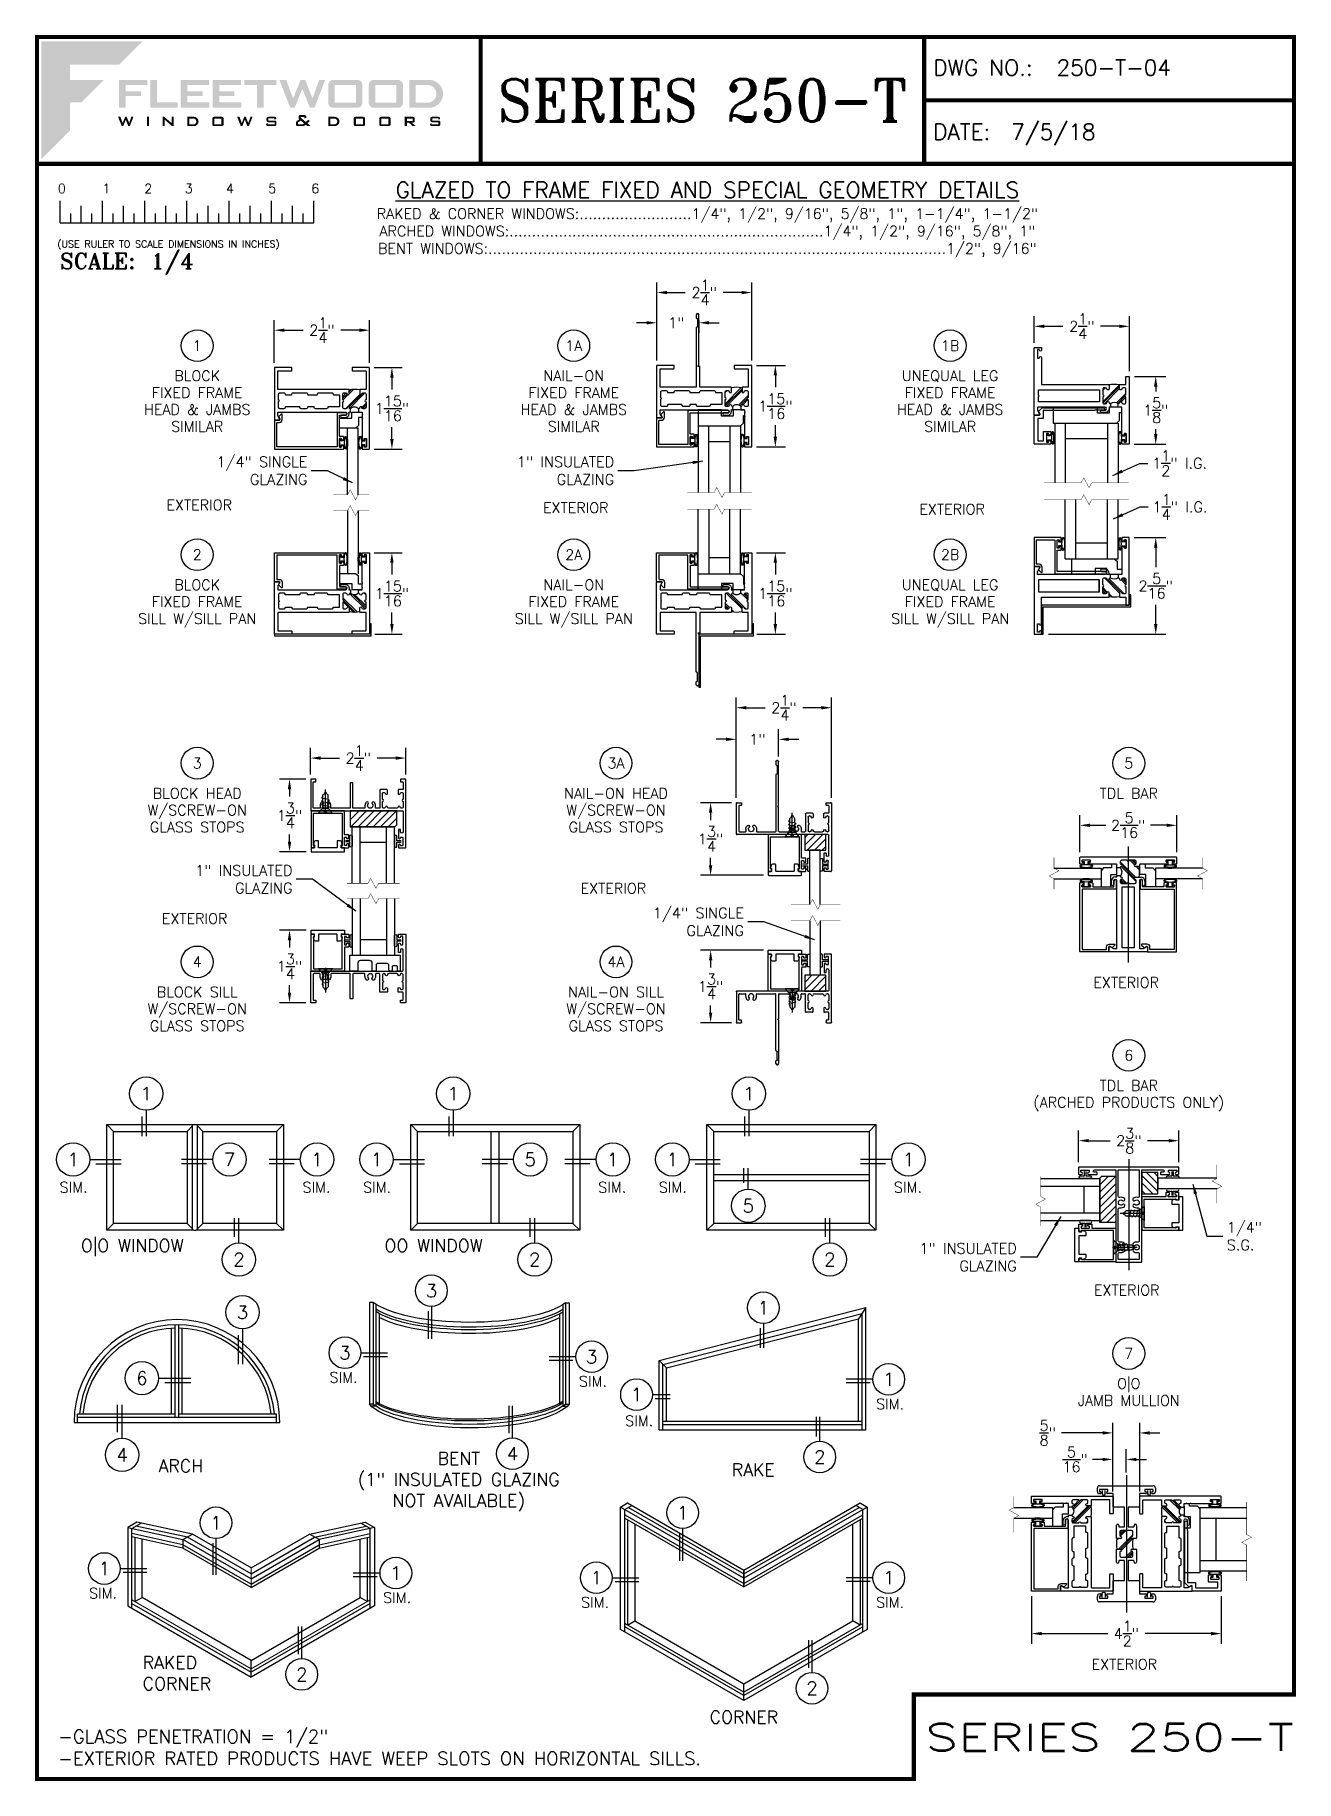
# Paper-space layout 'QUARTER SCALE' of a CAD drawing. Extents: x 0.3 to 7.8, y 0.1 to 10.4.
# The model-space entities are those that its viewports show. They can reach past a viewport. Long polylines and large blocks are cut down to what shows.
import ezdxf
from ezdxf.enums import TextEntityAlignment as Align

# ---------------------------------------------------------------- set-up
doc = ezdxf.new("R2010")
doc.units = 0
doc.header["$MEASUREMENT"] = 0
doc.linetypes.add('CENTER2', pattern=[1.125, 0.75, -0.125, 0.125, -0.125])
doc.layers.get('0').update_dxf_attribs({"linetype": 'CONTINUOUS'})
doc.layers.get('Defpoints').update_dxf_attribs({"linetype": 'CONTINUOUS'})
for name, color, linetype in [('CENTERLINE', 40, 'CENTER2'), ('DIM', 7, 'CONTINUOUS'), ('ELEV_FRAME', 1, 'CONTINUOUS'), ('ELEV_TEXT', 7, 'CONTINUOUS'), ('ELEVATION', 7, 'CONTINUOUS'), ('FRAME', 1, 'CONTINUOUS'), ('GLASS', 7, 'CONTINUOUS'), ('GLAZING', 7, 'CONTINUOUS'), ('MISC', 7, 'CONTINUOUS'), ('SEAL', 7, 'CONTINUOUS'), ('SETTING_BLOCK', 4, 'CONTINUOUS'), ('TEXT', 7, 'CONTINUOUS'), ('TITLE-BLOCK', 7, 'CONTINUOUS'), ('TITLE_BLOCK', 7, 'CONTINUOUS')]:
    doc.layers.add(name, color=color, linetype=linetype)
doc.layers.add('VP', color=40, linetype='CONTINUOUS', plot=False)
doc.layers.get('VP').off()
doc.styles.add('ROMANS', font='romans')
doc.styles.add('ROMANT', font='romant')
doc.styles.add('SIMPLEX-050', font='simplex.shx', dxfattribs={"height": 0.05})
doc.styles.add('SIMPLEX-094', font='simplex.shx', dxfattribs={"height": 0.094})
doc.styles.get("Standard").update_dxf_attribs({"font": 'simplex.shx'})
doc.dimstyles.new('QUARTER SCALE', dxfattribs={"dimtxt": 0.0625, "dimasz": 0.06, "dimexe": 0.06, "dimexo": 0.031, "dimgap": 0.039, "dimtad": 0, "dimtih": 1, "dimtoh": 1, "dimdec": 4, "dimzin": 0, "dimdsep": 46, "dimlunit": 4, "dimtxsty": 'Standard', "dimcen": 0.09, "dimadec": 0, "dimazin": 0, "dimtfac": 1, "dimtdec": 4, "dimtofl": 0, "dimtmove": 0, "dimatfit": 3, "dimfxl": 0, "dimtolj": 1, "dimtzin": 0, "dimarcsym": 0})
pattern_1 = [(45, (-3.13188, 1.49164), (-0.08838835, 0.08838835), [])]

psp = doc.layouts.new('QUARTER SCALE')

# ---------------------------------------------------------------- texts
at = {"layer": 'ELEV_TEXT', "color": 7}
psp.add_text('ARCH', height=0.075, dxfattribs=at).set_placement((1.032401, 1.878394))
at = {"layer": 'ELEV_TEXT', "color": 7, "char_height": 0.075}
for s, insert, width, attachment_point in [('O|O WINDOW', (0.572713, 3.2578), 1.00908216, 1), ('OO WINDOW', (2.368713, 3.2578), 1.00908216, 1), ('BENT\\P(1" INSULATED GLAZING\\PNOT AVAILABLE)', (2.808406, 1.997873), 1.53606013, 2), ('RAKED\\PCORNER', (0.9382, 0.788762), 1.00908216, 1), ('CORNER', (4.495656, 0.466371), 1.00908216, 2)]:
    psp.add_mtext(s, dxfattribs=dict(at, insert=insert, width=width, attachment_point=attachment_point))
at = {"layer": 'ELEV_TEXT', "color": 7, "insert": (4.424263, 1.930529), "char_height": 0.075, "attachment_point": 1}
psp.add_mtext('RAKE', dxfattribs=at)
at = {"layer": 'ELEVATION'}
for s, p in [('1', (0.958846, 4.119483)), ('1', (2.775522, 4.119483)), ('1', (4.525522, 4.119483)), ('1', (0.526475, 3.729871)), ('7', (1.451722, 3.729871)), ('1', (1.969745, 3.729871)), ('1', (2.322475, 3.729871)), ('5', (3.231388, 3.729871)), ('1', (3.719745, 3.729871)), ('1', (4.072475, 3.729871)), ('1', (5.469745, 3.729871)), ('5', (4.522105, 3.455519)), ('2', (1.507779, 3.136927)), ('2', (3.257779, 3.136927)), ('2', (5.004505, 3.136927)), ('3', (2.646798, 2.953103)), ('3', (1.528898, 2.8251)), ('1', (4.610984, 2.851756)), ('3', (2.134687, 2.585567)), ('3', (3.594827, 2.562073)), ('6', (0.933575, 2.435488)), ('1', (5.353353, 2.428065)), ('1', (3.860469, 2.338154)), ('4', (0.816481, 1.9806)), ('4', (3.126447, 1.988155)), ('2', (4.945093, 1.968292)), ('1', (4.133246, 1.638634)), ('1', (1.371866, 1.578884)), ('1', (0.711139, 1.308405)), ('1', (2.436278, 1.281487)), ('1', (3.622826, 1.254013)), ('1', (5.353353, 1.254013)), ('2', (1.879667, 0.681164)), ('2', (4.899122, 0.599855))]:
    psp.add_text(s, height=0.078469, dxfattribs=at).set_placement(p, align=Align.MIDDLE_CENTER)
at = {"layer": 'TEXT'}
for s, p in [('1', (1.260779, 8.547513)), ('1A', (3.489195, 8.547513)), ('1B', (5.716393, 8.547513)), ('2', (1.260779, 7.309778)), ('2A', (3.489195, 7.309778)), ('2B', (5.716393, 7.309778)), ('3', (1.260779, 6.075744)), ('3A', (3.739195, 6.075744)), ('5', (6.773579, 6.075744)), ('4', (1.260779, 4.899531)), ('4A', (3.739195, 4.899531)), ('6', (6.773579, 4.34627)), ('7', (6.773579, 2.581287))]:
    psp.add_text(s, height=0.062, dxfattribs=at).set_placement(p, align=Align.MIDDLE_CENTER)
for s, p in [('BLOCK', (1.260779, 8.33833)), ('NAIL-ON', (3.489195, 8.33833)), ('UNEQUAL LEG', (5.716393, 8.33833)), ('FIXED FRAME', (1.260779, 8.23833)), ('FIXED FRAME', (3.489195, 8.23833)), ('FIXED FRAME', (5.716393, 8.23833)), ('HEAD & JAMBS', (1.260779, 8.13833)), ('HEAD & JAMBS', (3.489195, 8.13833)), ('HEAD & JAMBS', (5.716393, 8.13833)), ('SIMILAR', (1.260779, 8.03833)), ('SIMILAR', (3.489195, 8.03833)), ('SIMILAR', (5.716393, 8.03833)), ('BLOCK', (1.260779, 7.100594)), ('NAIL-ON', (3.489195, 7.100594)), ('UNEQUAL LEG', (5.716393, 7.100594)), ('FIXED FRAME', (1.260779, 7.000594)), ('FIXED FRAME', (3.489195, 7.000594)), ('FIXED FRAME', (5.716393, 7.000594)), ('SILL W/SILL PAN', (1.260779, 6.900594)), ('SILL W/SILL PAN', (3.489195, 6.900594)), ('SILL W/SILL PAN', (5.716393, 6.900594)), ('BLOCK HEAD', (1.260779, 5.86656)), ('NAIL-ON HEAD', (3.739195, 5.86656)), ('TDL BAR', (6.773579, 5.86656)), ('W/SCREW-ON', (1.260779, 5.76656)), ('W/SCREW-ON', (3.739195, 5.76656)), ('GLASS STOPS', (1.260779, 5.66656)), ('GLASS STOPS', (3.739195, 5.66656)), ('W/SCREW-ON', (1.260779, 4.590348)), ('BLOCK SILL', (1.260779, 4.690348)), ('W/SCREW-ON', (3.739195, 4.590348)), ('NAIL-ON SILL', (3.739195, 4.690348)), ('GLASS STOPS', (1.260779, 4.490348)), ('GLASS STOPS', (3.739195, 4.490348)), ('TDL BAR', (6.773579, 4.137086)), ('(ARCHED PRODUCTS ONLY)', (6.773579, 4.037086)), ('O|O', (6.773579, 2.372103)), ('JAMB MULLION', (6.773579, 2.272103))]:
    psp.add_text(s, height=0.062, dxfattribs=at).set_placement(p, align=Align.CENTER)
for p in [(1.078898, 7.573405), (3.307314, 7.556851), (5.534512, 7.548112), (3.529958, 5.303683), (1.051542, 5.124855), (6.564354, 4.746184), (6.567604, 2.925442), (6.553333, 0.710651)]:
    psp.add_text('EXTERIOR', height=0.062, dxfattribs=at).set_placement(p)
for s, insert, char_height, width, attachment_point in [('\\A1;{\\LGLAZED TO FRAME FIXED AND SPECIAL GEOMETRY DETAILS\\P\\H0.65957x;\\lRAKED & CORNER WINDOWS:.........................1/4", 1/2", 9/16", 5/8", 1", 1-1/4", 1-1/2"\\PARCHED WINDOWS:......................................................................1/4", 1/2", 9/16", 5/8", 1"\\PBENT WINDOWS:......................................................................................................1/2", 9/16"}', (4.280122, 9.293734), 0.094, 4.32702324, 5), ('1/4" SINGLE\\PGLAZING', (1.913179, 7.807601), 0.0625, 0.68680556, 6), ('1" INSULATED GLAZING', (3.728322, 7.807601), 0.0625, 0.68680556, 6), ('\\A1;1{\\H1.008x;\\S1/2;}" I.G.', (6.912159, 7.851401), 0.0625, 0.68680556, 4), ('\\A1;1{\\H1.008x;\\S1/4;}" I.G.', (6.914659, 7.592703), 0.0625, 0.68680556, 4), ('1" INSULATED GLAZING', (1.824628, 5.3886), 0.0625, 0.68680556, 6), ('1/4" SINGLE\\PGLAZING', (4.496164, 5.136591), 0.0625, 0.68680556, 6), ('SIM.', (0.6124, 3.596537), 0.0625, 0.19067912, 3), ('SIM.', (1.883821, 3.596537), 0.0625, 0.19067912, 1), ('SIM.', (2.4084, 3.596537), 0.0625, 0.19067912, 3), ('SIM.', (3.633821, 3.596537), 0.0625, 0.19067912, 1), ('SIM.', (4.1584, 3.596537), 0.0625, 0.19067912, 3), ('SIM.', (5.383821, 3.596537), 0.0625, 0.19067912, 1), ('1/4"\\PS.G.', (7.353211, 3.2758), 0.0625, 0.68680556, 4), ('1" INSULATED GLAZING', (6.110919, 3.151207), 0.0625, 0.68680556, 6), ('SIM.', (2.209927, 2.470973), 0.0625, 0.19067912, 3), ('SIM.', (3.519587, 2.447478), 0.0625, 0.19067912, 1), ('SIM.', (5.278114, 2.31347), 0.0625, 0.19067912, 1), ('SIM.', (3.793427, 2.213978), 0.0625, 0.19067912, 1), ('SIM.', (0.786378, 1.19381), 0.0625, 0.19067912, 3), ('SIM.', (2.361039, 1.166892), 0.0625, 0.19067912, 1), ('SIM.', (3.698065, 1.139418), 0.0625, 0.19067912, 3), ('SIM.', (5.278114, 1.139418), 0.0625, 0.19067912, 1), ('\\A1;{\\C7;-GLASS PENETRATION = 1/2"}\\P-EXTERIOR RATED PRODUCTS HAVE WEEP SLOTS ON HORIZONTAL SILLS.', (0.438001, 0.353225), 0.078, 4.60908005, 1)]:
    psp.add_mtext(s, dxfattribs=dict(at, insert=insert, char_height=char_height, width=width, attachment_point=attachment_point))

msp = doc.modelspace()

# ---------------------------------------------------------------- blocks, each defined once
blk = doc.blocks.new('*D9')
at = {"layer": 'Defpoints', "color": 0}
for p in [(7.07, 3.841), (6.477, 3.682), (7.07, 3.682)]:
    blk.add_point(p, dxfattribs=at)
at = {"layer": 'DIM', "color": 0, "lineweight": -2}
for p, q in [((6.477, 3.713), (6.477, 3.901)), ((6.537, 3.841), (6.663, 3.841)), ((7.01, 3.841), (6.884, 3.841)), ((7.07, 3.713), (7.07, 3.901))]:
    blk.add_line(p, q, dxfattribs=at)
at = {"layer": 'DIM', "color": 0}
for points in [[(6.537, 3.851), (6.537, 3.831), (6.477, 3.841)], [(7.01, 3.851), (7.01, 3.831), (7.07, 3.841)]]:
    blk.add_solid(points, dxfattribs=at)
at = {"layer": 'DIM', "color": 0, "insert": (6.774, 3.841), "char_height": 0.0625, "attachment_point": 5}
blk.add_mtext('\\A1;2{\\H1.000000x;\\S3/8;}"', dxfattribs=at)
blk = doc.blocks.new('*D10')
at = {"layer": 'Defpoints', "color": 0}
for p in [(1.935, 5.981), (1.807, 5.551), (1.937, 5.551)]:
    blk.add_point(p, dxfattribs=at)
at = {"layer": 'DIM', "color": 0, "lineweight": -2}
for p, q in [((1.904, 5.981), (1.747, 5.981)), ((1.807, 5.921), (1.807, 5.878)), ((1.807, 5.611), (1.807, 5.654)), ((1.906, 5.551), (1.747, 5.551))]:
    blk.add_line(p, q, dxfattribs=at)
at = {"layer": 'DIM', "color": 0}
for points in [[(1.797, 5.921), (1.817, 5.921), (1.807, 5.981)], [(1.797, 5.611), (1.817, 5.611), (1.807, 5.551)]]:
    blk.add_solid(points, dxfattribs=at)
at = {"layer": 'DIM', "color": 0, "insert": (1.807, 5.766), "char_height": 0.0625, "attachment_point": 5}
blk.add_mtext('\\A1;1{\\H1.000000x;\\S3/4;}"', dxfattribs=at)
blk = doc.blocks.new('*D11')
at = {"layer": 'Defpoints', "color": 0}
for p in [(1.807, 5.088), (1.937, 5.088), (1.935, 4.658)]:
    blk.add_point(p, dxfattribs=at)
at = {"layer": 'DIM', "color": 0, "lineweight": -2}
for p, q in [((1.906, 5.088), (1.747, 5.088)), ((1.807, 5.028), (1.807, 4.985)), ((1.807, 4.718), (1.807, 4.761)), ((1.904, 4.658), (1.747, 4.658))]:
    blk.add_line(p, q, dxfattribs=at)
at = {"layer": 'DIM', "color": 0}
for points in [[(1.797, 5.028), (1.817, 5.028), (1.807, 5.088)], [(1.797, 4.718), (1.817, 4.718), (1.807, 4.658)]]:
    blk.add_solid(points, dxfattribs=at)
at = {"layer": 'DIM', "color": 0, "insert": (1.807, 4.873), "char_height": 0.0625, "attachment_point": 5}
blk.add_mtext('\\A1;1{\\H1.000000x;\\S3/4;}"', dxfattribs=at)
blk = doc.blocks.new('*D12')
at = {"layer": 'Defpoints', "color": 0}
for p in [(4.299, 5.842), (4.454, 5.842), (4.643, 5.412)]:
    blk.add_point(p, dxfattribs=at)
at = {"layer": 'DIM', "color": 0, "lineweight": -2}
for p, q in [((4.423, 5.842), (4.239, 5.842)), ((4.299, 5.782), (4.299, 5.739)), ((4.299, 5.472), (4.299, 5.515)), ((4.612, 5.412), (4.239, 5.412))]:
    blk.add_line(p, q, dxfattribs=at)
at = {"layer": 'DIM', "color": 0}
for points in [[(4.289, 5.782), (4.309, 5.782), (4.299, 5.842)], [(4.289, 5.472), (4.309, 5.472), (4.299, 5.412)]]:
    blk.add_solid(points, dxfattribs=at)
at = {"layer": 'DIM', "color": 0, "insert": (4.299, 5.627), "char_height": 0.0625, "attachment_point": 5}
blk.add_mtext('\\A1;1{\\H1.000000x;\\S3/4;}"', dxfattribs=at)
blk = doc.blocks.new('*D13')
at = {"layer": 'Defpoints', "color": 0}
for p in [(4.643, 4.969), (4.299, 4.539), (4.454, 4.539)]:
    blk.add_point(p, dxfattribs=at)
at = {"layer": 'DIM', "color": 0, "lineweight": -2}
for p, q in [((4.612, 4.969), (4.239, 4.969)), ((4.299, 4.909), (4.299, 4.866)), ((4.299, 4.599), (4.299, 4.642)), ((4.423, 4.539), (4.239, 4.539))]:
    blk.add_line(p, q, dxfattribs=at)
at = {"layer": 'DIM', "color": 0}
for points in [[(4.289, 4.909), (4.309, 4.909), (4.299, 4.969)], [(4.289, 4.599), (4.309, 4.599), (4.299, 4.539)]]:
    blk.add_solid(points, dxfattribs=at)
at = {"layer": 'DIM', "color": 0, "insert": (4.299, 4.754), "char_height": 0.0625, "attachment_point": 5}
blk.add_mtext('\\A1;1{\\H1.000000x;\\S3/4;}"', dxfattribs=at)
blk = doc.blocks.new('*D26')
at = {"layer": 'Defpoints', "color": 0}
for p in [(7.057, 5.708), (6.484, 5.518), (7.057, 5.518)]:
    blk.add_point(p, dxfattribs=at)
at = {"layer": 'DIM', "color": 0, "lineweight": -2}
for p, q in [((6.484, 5.549), (6.484, 5.768)), ((6.544, 5.708), (6.638, 5.708)), ((6.997, 5.708), (6.903, 5.708)), ((7.057, 5.549), (7.057, 5.768))]:
    blk.add_line(p, q, dxfattribs=at)
at = {"layer": 'DIM', "color": 0}
for points in [[(6.544, 5.718), (6.544, 5.698), (6.484, 5.708)], [(6.997, 5.718), (6.997, 5.698), (7.057, 5.708)]]:
    blk.add_solid(points, dxfattribs=at)
at = {"layer": 'DIM', "color": 0, "insert": (6.77, 5.708), "char_height": 0.0625, "attachment_point": 5}
blk.add_mtext('\\A1;2{\\H1.000000x;\\S5/16;}"', dxfattribs=at)
blk = doc.blocks.new('*D27')
at = {"layer": 'Defpoints', "color": 0}
for p in [(4.23, 8.73), (3.98, 8.683), (3.98, 8.428)]:
    blk.add_point(p, dxfattribs=at)
at = {"layer": 'DIM', "color": 0, "lineweight": -2}
for p, q in [((3.98, 8.459), (3.98, 8.743)), ((4.23, 8.699), (4.23, 8.623)), ((3.92, 8.683), (3.86, 8.683)), ((4.29, 8.683), (4.35, 8.683))]:
    blk.add_line(p, q, dxfattribs=at)
at = {"layer": 'DIM', "color": 0}
for points in [[(3.92, 8.693), (3.92, 8.673), (3.98, 8.683)], [(4.29, 8.693), (4.29, 8.673), (4.23, 8.683)]]:
    blk.add_solid(points, dxfattribs=at)
at = {"layer": 'DIM', "color": 0, "insert": (4.096, 8.683), "char_height": 0.0625, "attachment_point": 5}
blk.add_mtext('\\A1;1"', dxfattribs=at)
blk = doc.blocks.new('*D28')
at = {"layer": 'Defpoints', "color": 0}
for p in [(6.777, 8.662), (6.214, 8.534), (6.777, 8.365)]:
    blk.add_point(p, dxfattribs=at)
at = {"layer": 'DIM', "color": 0, "lineweight": -2}
for p, q in [((6.214, 8.565), (6.214, 8.722)), ((6.777, 8.396), (6.777, 8.722)), ((6.274, 8.662), (6.384, 8.662)), ((6.717, 8.662), (6.607, 8.662))]:
    blk.add_line(p, q, dxfattribs=at)
at = {"layer": 'DIM', "color": 0}
for points in [[(6.274, 8.672), (6.274, 8.652), (6.214, 8.662)], [(6.717, 8.672), (6.717, 8.652), (6.777, 8.662)]]:
    blk.add_solid(points, dxfattribs=at)
at = {"layer": 'DIM', "color": 0, "insert": (6.496, 8.662), "char_height": 0.0625, "attachment_point": 5}
blk.add_mtext('\\A1;2{\\H1.000000x;\\S1/4;}"', dxfattribs=at)
blk = doc.blocks.new('*D29')
at = {"layer": 'Defpoints', "color": 0}
for p in [(6.777, 8.365), (6.774, 7.964), (6.933, 7.964)]:
    blk.add_point(p, dxfattribs=at)
at = {"layer": 'DIM', "color": 0, "lineweight": -2}
for p, q in [((6.808, 8.365), (6.993, 8.365)), ((6.933, 8.305), (6.933, 8.276)), ((6.805, 7.964), (6.993, 7.964)), ((6.933, 8.024), (6.933, 8.053))]:
    blk.add_line(p, q, dxfattribs=at)
at = {"layer": 'DIM', "color": 0}
for points in [[(6.923, 8.305), (6.943, 8.305), (6.933, 8.365)], [(6.923, 8.024), (6.943, 8.024), (6.933, 7.964)]]:
    blk.add_solid(points, dxfattribs=at)
at = {"layer": 'DIM', "color": 0, "insert": (6.933, 8.165), "char_height": 0.0625, "attachment_point": 5}
blk.add_mtext('\\A1;1{\\H1.000000x;\\S5/8;}"', dxfattribs=at)
blk = doc.blocks.new('*D30')
at = {"layer": 'Defpoints', "color": 0}
for p in [(2.495, 6.106), (1.932, 5.978), (2.495, 5.978)]:
    blk.add_point(p, dxfattribs=at)
at = {"layer": 'DIM', "color": 0, "lineweight": -2}
for p, q in [((1.932, 6.009), (1.932, 6.166)), ((1.992, 6.106), (2.102, 6.106)), ((2.435, 6.106), (2.326, 6.106)), ((2.495, 6.009), (2.495, 6.166))]:
    blk.add_line(p, q, dxfattribs=at)
at = {"layer": 'DIM', "color": 0}
for points in [[(1.992, 6.116), (1.992, 6.096), (1.932, 6.106)], [(2.435, 6.116), (2.435, 6.096), (2.495, 6.106)]]:
    blk.add_solid(points, dxfattribs=at)
at = {"layer": 'DIM', "color": 0, "insert": (2.214, 6.106), "char_height": 0.0625, "attachment_point": 5}
blk.add_mtext('\\A1;2{\\H1.000000x;\\S1/4;}"', dxfattribs=at)
blk = doc.blocks.new('*D32')
at = {"layer": 'Defpoints', "color": 0}
for p in [(6.198, 1.176), (7.321, 1.176), (7.321, 0.923)]:
    blk.add_point(p, dxfattribs=at)
at = {"layer": 'DIM', "color": 0, "lineweight": -2}
for p, q in [((6.198, 1.145), (6.198, 0.863)), ((7.321, 1.145), (7.321, 0.863)), ((6.258, 0.923), (6.649, 0.923)), ((7.261, 0.923), (6.87, 0.923))]:
    blk.add_line(p, q, dxfattribs=at)
at = {"layer": 'DIM', "color": 0}
for points in [[(6.258, 0.933), (6.258, 0.913), (6.198, 0.923)], [(7.261, 0.933), (7.261, 0.913), (7.321, 0.923)]]:
    blk.add_solid(points, dxfattribs=at)
at = {"layer": 'DIM', "color": 0, "insert": (6.759, 0.923), "char_height": 0.0625, "attachment_point": 5}
blk.add_mtext('\\A1;4{\\H1.000000x;\\S1/2;}"', dxfattribs=at)
blk = doc.blocks.new('*D33')
at = {"layer": 'Defpoints', "color": 0}
for p in [(6.679, 1.954), (6.759, 1.845), (6.679, 1.733)]:
    blk.add_point(p, dxfattribs=at)
at = {"layer": 'DIM', "color": 0, "lineweight": -2}
for p, q in [((6.679, 1.764), (6.679, 2.014)), ((6.759, 1.876), (6.759, 2.014)), ((6.619, 1.954), (6.559, 1.954)), ((6.819, 1.954), (6.879, 1.954))]:
    blk.add_line(p, q, dxfattribs=at)
at = {"layer": 'DIM', "color": 0}
for points in [[(6.619, 1.964), (6.619, 1.944), (6.679, 1.954)], [(6.819, 1.964), (6.819, 1.944), (6.759, 1.954)]]:
    blk.add_solid(points, dxfattribs=at)
at = {"layer": 'DIM', "color": 0, "insert": (6.456, 1.954), "char_height": 0.0625, "attachment_point": 5}
blk.add_mtext('\\A1;{\\H1.000000x;\\S5/16;}"', dxfattribs=at)
blk = doc.blocks.new('*D34')
at = {"layer": 'Defpoints', "color": 0}
for p in [(6.679, 2.111), (6.679, 1.733), (6.838, 1.733)]:
    blk.add_point(p, dxfattribs=at)
at = {"layer": 'DIM', "color": 0, "lineweight": -2}
for p, q in [((6.679, 1.764), (6.679, 2.171)), ((6.838, 1.764), (6.838, 2.171)), ((6.619, 2.111), (6.375, 2.111)), ((6.898, 2.111), (6.958, 2.111))]:
    blk.add_line(p, q, dxfattribs=at)
at = {"layer": 'DIM', "color": 0}
for points in [[(6.619, 2.121), (6.619, 2.101), (6.679, 2.111)], [(6.898, 2.121), (6.898, 2.101), (6.838, 2.111)]]:
    blk.add_solid(points, dxfattribs=at)
at = {"layer": 'DIM', "color": 0, "insert": (6.294, 2.111), "char_height": 0.0625, "attachment_point": 5}
blk.add_mtext('\\A1;{\\H1.000000x;\\S5/8;}"', dxfattribs=at)
blk = doc.blocks.new('*D91')
at = {"layer": 'Defpoints', "color": 0}
for p in [(2.277, 7.322), (2.28, 6.839), (2.413, 6.839)]:
    blk.add_point(p, dxfattribs=at)
at = {"layer": 'DIM', "color": 0, "lineweight": -2}
for p, q in [((2.308, 7.322), (2.473, 7.322)), ((2.413, 7.262), (2.413, 7.192)), ((2.413, 6.899), (2.413, 6.968)), ((2.311, 6.839), (2.473, 6.839))]:
    blk.add_line(p, q, dxfattribs=at)
at = {"layer": 'DIM', "color": 0}
for points in [[(2.403, 7.262), (2.423, 7.262), (2.413, 7.322)], [(2.403, 6.899), (2.423, 6.899), (2.413, 6.839)]]:
    blk.add_solid(points, dxfattribs=at)
at = {"layer": 'DIM', "color": 0, "insert": (2.413, 7.08), "char_height": 0.0625, "attachment_point": 5}
blk.add_mtext('\\A1;1{\\H1.000000x;\\S15/16;}"', dxfattribs=at)
blk = doc.blocks.new('*D95')
at = {"layer": 'Defpoints', "color": 0}
for p in [(2.28, 8.639), (1.717, 8.415), (2.28, 8.415)]:
    blk.add_point(p, dxfattribs=at)
at = {"layer": 'DIM', "color": 0, "lineweight": -2}
for p, q in [((1.717, 8.446), (1.717, 8.699)), ((2.28, 8.446), (2.28, 8.699)), ((1.777, 8.639), (1.887, 8.639)), ((2.22, 8.639), (2.11, 8.639))]:
    blk.add_line(p, q, dxfattribs=at)
at = {"layer": 'DIM', "color": 0}
for points in [[(1.777, 8.649), (1.777, 8.629), (1.717, 8.639)], [(2.22, 8.649), (2.22, 8.629), (2.28, 8.639)]]:
    blk.add_solid(points, dxfattribs=at)
at = {"layer": 'DIM', "color": 0, "insert": (1.999, 8.639), "char_height": 0.0625, "attachment_point": 5}
blk.add_mtext('\\A1;2{\\H1.000000x;\\S1/4;}"', dxfattribs=at)
blk = doc.blocks.new('*D96')
at = {"layer": 'Defpoints', "color": 0}
for p in [(2.277, 8.418), (2.277, 7.935), (2.413, 7.935)]:
    blk.add_point(p, dxfattribs=at)
at = {"layer": 'DIM', "color": 0, "lineweight": -2}
for p, q in [((2.308, 8.418), (2.473, 8.418)), ((2.413, 8.358), (2.413, 8.288)), ((2.413, 7.995), (2.413, 8.064)), ((2.308, 7.935), (2.473, 7.935))]:
    blk.add_line(p, q, dxfattribs=at)
at = {"layer": 'DIM', "color": 0}
for points in [[(2.403, 8.358), (2.423, 8.358), (2.413, 8.418)], [(2.403, 7.995), (2.423, 7.995), (2.413, 7.935)]]:
    blk.add_solid(points, dxfattribs=at)
at = {"layer": 'DIM', "color": 0, "insert": (2.413, 8.176), "char_height": 0.0625, "attachment_point": 5}
blk.add_mtext('\\A1;1{\\H1.000000x;\\S15/16;}"', dxfattribs=at)
blk = doc.blocks.new('Quarter')
for p, q in [((0.137, -0.35), (0.137, -0.219)), ((0.2, -0.35), (0.2, -0.294)), ((0.262, -0.35), (0.262, -0.249)), ((0.325, -0.35), (0.325, -0.294)), ((0.387, -0.35), (0.387, -0.219)), ((0.45, -0.35), (0.45, -0.294)), ((0.512, -0.35), (0.512, -0.249)), ((0.575, -0.35), (0.575, -0.294)), ((0.637, -0.35), (0.637, -0.219)), ((0.7, -0.35), (0.7, -0.294)), ((0.762, -0.35), (0.762, -0.249)), ((0.825, -0.35), (0.825, -0.294)), ((0.887, -0.35), (0.887, -0.219)), ((0.95, -0.35), (0.95, -0.294)), ((1.012, -0.35), (1.012, -0.249)), ((1.075, -0.35), (1.075, -0.294)), ((1.137, -0.35), (1.137, -0.219)), ((1.2, -0.35), (1.2, -0.294)), ((1.262, -0.35), (1.262, -0.249)), ((1.325, -0.35), (1.325, -0.294)), ((1.387, -0.35), (1.387, -0.219)), ((1.45, -0.35), (1.45, -0.294)), ((1.512, -0.35), (1.512, -0.249)), ((1.575, -0.35), (1.575, -0.294)), ((1.637, -0.35), (1.637, -0.219)), ((0.137, -0.35), (1.637, -0.35))]:
    blk.add_line(p, q)
for s, p in [('0', (0.123, -0.174)), ('1', (0.387, -0.174)), ('2', (0.634, -0.175)), ('3', (0.874, -0.174)), ('4', (1.118, -0.175)), ('5', (1.368, -0.174)), ('6', (1.623, -0.174))]:
    blk.add_text(s, height=0.055).set_placement(p)
at = {"style": 'ROMANS'}
blk.add_text('(USE RULER TO SCALE DIMENSIONS IN INCHES)', height=0.04115, dxfattribs=at).set_placement((0.12, -0.495))
blk = doc.blocks.new('Fleetwood_Logo_6-10-15')
h = blk.add_hatch(color=154)
h.dxf.hatch_style = 1
h.paths.add_polyline_path([(0.2526, -0.0017), (0.0019, -0.0017), (0.0019, -0.2942), (0.0725, -0.2236), (0.0725, -0.1535), (0.1007, -0.1535), (0.1567, -0.0976), (0.0725, -0.0976), (0.0725, -0.0596), (0.1946, -0.0596)])
h = blk.add_hatch(color=251)
h.dxf.hatch_style = 1
h.paths.add_polyline_path([(0.2487, -0.1256), (0.2112, -0.1256), (0.2112, -0.1102), (0.2647, -0.1102), (0.2647, -0.0976), (0.1946, -0.0976), (0.1946, -0.1667), (0.2112, -0.1667), (0.2112, -0.1377), (0.2487, -0.1377)])
h = blk.add_hatch(color=251)
h.dxf.hatch_style = 1
h.paths.add_polyline_path([(0.2886, -0.0976), (0.272, -0.0976), (0.272, -0.1667), (0.3401, -0.1667), (0.3401, -0.1535), (0.2886, -0.1535)])
h = blk.add_hatch(color=251)
h.dxf.hatch_style = 1
h.paths.add_polyline_path([(0.4175, -0.0976), (0.3474, -0.0976), (0.3474, -0.1667), (0.4185, -0.1667), (0.4185, -0.1534), (0.364, -0.1534), (0.364, -0.1377), (0.4015, -0.1377), (0.4015, -0.1256), (0.364, -0.1256), (0.364, -0.1102), (0.4175, -0.1102)])
h = blk.add_hatch(color=251)
h.dxf.hatch_style = 1
h.paths.add_polyline_path([(0.4965, -0.0976), (0.4264, -0.0976), (0.4264, -0.1667), (0.4975, -0.1667), (0.4975, -0.1534), (0.443, -0.1534), (0.443, -0.1377), (0.4804, -0.1377), (0.4804, -0.1256), (0.443, -0.1256), (0.443, -0.1102), (0.4965, -0.1102)])
h = blk.add_hatch(color=251)
h.dxf.hatch_style = 1
h.paths.add_polyline_path([(0.5842, -0.0976), (0.5054, -0.0976), (0.5054, -0.1102), (0.5365, -0.1102), (0.5365, -0.1667), (0.5531, -0.1667), (0.5531, -0.1102), (0.5842, -0.1102)])
h = blk.add_hatch(color=251)
h.dxf.hatch_style = 1
h.paths.add_polyline_path([(0.6089, -0.0976), (0.5921, -0.0976), (0.6188, -0.1667), (0.63, -0.1667), (0.6489, -0.1192), (0.6679, -0.1667), (0.6789, -0.1667), (0.7056, -0.0976), (0.6908, -0.0976), (0.6742, -0.1433), (0.6558, -0.0976), (0.6446, -0.0976), (0.6261, -0.1433)])
h = blk.add_hatch(color=251)
h.dxf.hatch_style = 1
h.paths.add_polyline_path([(0.7853, -0.0976), (0.726, -0.0976, 0.414214), (0.7133, -0.1102), (0.7133, -0.154, 0.414214), (0.726, -0.1667), (0.7853, -0.1667, 0.414214), (0.798, -0.154), (0.798, -0.1102, 0.414214)])
h.paths.add_polyline_path([(0.7819, -0.1102), (0.7819, -0.154), (0.7294, -0.154), (0.7294, -0.1102)], flags=16)
h = blk.add_hatch(color=251)
h.dxf.hatch_style = 1
h.paths.add_polyline_path([(0.8856, -0.0976), (0.8262, -0.0976, 0.414214), (0.8136, -0.1102), (0.8136, -0.154, 0.414214), (0.8262, -0.1667), (0.8856, -0.1667, 0.414214), (0.8982, -0.154), (0.8982, -0.1102, 0.414214)])
h.paths.add_polyline_path([(0.8822, -0.1102), (0.8822, -0.154), (0.8296, -0.154), (0.8296, -0.1102)], flags=16)
h = blk.add_hatch(color=251)
h.dxf.hatch_style = 1
h.paths.add_polyline_path([(0.9632, -0.0976), (0.914, -0.0976), (0.914, -0.1667), (0.9632, -0.1667, 1)])
h.paths.add_polyline_path([(0.9301, -0.1102), (0.9593, -0.1102, -1), (0.9593, -0.154), (0.9301, -0.154)], flags=16)
h = blk.add_hatch(color=7)
h.dxf.hatch_style = 1
h.paths.add_polyline_path([(0.2301, -0.1891), (0.2251, -0.1891), (0.2196, -0.2043), (0.2134, -0.1891), (0.2097, -0.1891), (0.2035, -0.2043), (0.1978, -0.1891), (0.1922, -0.1891), (0.2011, -0.2121), (0.2048, -0.2121), (0.2112, -0.1963), (0.2175, -0.2121), (0.2212, -0.2121)])
h = blk.add_hatch(color=7)
h.dxf.hatch_style = 1
h.paths.add_polyline_path([(0.2691, -0.1891), (0.2637, -0.1891), (0.2637, -0.2118), (0.2637, -0.2121), (0.2691, -0.2121)])
h = blk.add_hatch(color=7)
h.dxf.hatch_style = 1
h.paths.add_polyline_path([(0.3077, -0.1964), (0.3259, -0.2121), (0.3298, -0.2121), (0.3298, -0.1891), (0.325, -0.1891), (0.325, -0.2047), (0.3067, -0.1891), (0.3029, -0.1891), (0.3029, -0.2121), (0.3077, -0.2121)])
h = blk.add_hatch(color=7)
h.dxf.hatch_style = 1
h.paths.add_polyline_path([(0.3801, -0.1891), (0.3637, -0.1891), (0.3637, -0.2121), (0.3801, -0.2121, 1)])
h.paths.add_polyline_path([(0.3691, -0.2079), (0.3691, -0.1933), (0.3788, -0.1933, -1), (0.3788, -0.2079)], flags=16)
h = blk.add_hatch(color=7)
h.dxf.hatch_style = 1
h.paths.add_polyline_path([(0.4537, -0.2079), (0.4537, -0.1933, 0.414214), (0.4495, -0.1891), (0.4297, -0.1891, 0.414214), (0.4255, -0.1933), (0.4255, -0.2079, 0.414214), (0.4297, -0.2121), (0.4495, -0.2121, 0.414214)])
h.paths.add_polyline_path([(0.4308, -0.2079), (0.4308, -0.1933), (0.4484, -0.1933), (0.4484, -0.2079)], flags=16)
h = blk.add_hatch(color=7)
h.dxf.hatch_style = 1
h.paths.add_polyline_path([(0.5253, -0.1891), (0.5203, -0.1891), (0.5148, -0.2043), (0.5087, -0.1891), (0.5049, -0.1891), (0.4988, -0.2043), (0.493, -0.1891), (0.4874, -0.1891), (0.4963, -0.2121), (0.5001, -0.2121), (0.5064, -0.1963), (0.5127, -0.2121), (0.5164, -0.2121)])
h = blk.add_hatch(color=7)
h.dxf.hatch_style = 1
h.paths.add_polyline_path([(0.5801, -0.1891), (0.5643, -0.1891, 0.414214), (0.56, -0.1933), (0.56, -0.1981, 0.414214), (0.5643, -0.2024), (0.58, -0.2024), (0.58, -0.2078), (0.5637, -0.2078), (0.5637, -0.2052), (0.5591, -0.2062), (0.5591, -0.2078, 0.414214), (0.5634, -0.2121), (0.5805, -0.2121, 0.414214), (0.5848, -0.2078), (0.5848, -0.2024, 0.414214), (0.5805, -0.1982), (0.5648, -0.1982), (0.5648, -0.193), (0.5798, -0.193), (0.5798, -0.1958), (0.5843, -0.1948), (0.5843, -0.1933, 0.414214)])
h = blk.add_hatch(color=7)
h.dxf.hatch_style = 1
h.paths.add_polyline_path([(0.645, -0.1913, -0.222262), (0.6447, -0.1906), (0.6447, -0.1892), (0.6535, -0.1892), (0.6535, -0.193), (0.6587, -0.1918), (0.6587, -0.189, 0.414214), (0.6544, -0.1847), (0.6437, -0.1847, 0.414214), (0.6394, -0.189), (0.6394, -0.1922, 0.222262), (0.6407, -0.1948), (0.6415, -0.1955), (0.6345, -0.1998, 0.260684), (0.6329, -0.2027), (0.6329, -0.2078, 0.414214), (0.6372, -0.2121), (0.6514, -0.2121, 0.17577), (0.6536, -0.2113), (0.657, -0.2085), (0.6614, -0.2121), (0.6699, -0.2121), (0.6613, -0.2049), (0.6676, -0.1997), (0.6637, -0.1964), (0.6574, -0.2017)])
h.paths.add_polyline_path([(0.6532, -0.2052), (0.6509, -0.2072, -0.17577), (0.6502, -0.2074), (0.6382, -0.2074), (0.6382, -0.2033, -0.260684), (0.6387, -0.2025), (0.6451, -0.1985)], flags=16)
h = blk.add_hatch(color=7)
h.dxf.hatch_style = 1
h.paths.add_polyline_path([(0.7294, -0.1891), (0.713, -0.1891), (0.713, -0.2121), (0.7294, -0.2121, 1)])
h.paths.add_polyline_path([(0.7184, -0.2079), (0.7184, -0.1933), (0.7281, -0.1933, -1), (0.7281, -0.2079)], flags=16)
h = blk.add_hatch(color=7)
h.dxf.hatch_style = 1
h.paths.add_polyline_path([(0.8045, -0.2079), (0.8045, -0.1933, 0.414214), (0.8003, -0.1891), (0.7805, -0.1891, 0.414214), (0.7763, -0.1933), (0.7763, -0.2079, 0.414214), (0.7805, -0.2121), (0.8003, -0.2121, 0.414214)])
h.paths.add_polyline_path([(0.7816, -0.2079), (0.7816, -0.1933), (0.7992, -0.1933), (0.7992, -0.2079)], flags=16)
h = blk.add_hatch(color=7)
h.dxf.hatch_style = 1
h.paths.add_polyline_path([(0.8678, -0.2079), (0.8678, -0.1933, 0.414214), (0.8636, -0.1891), (0.8438, -0.1891, 0.414214), (0.8396, -0.1933), (0.8396, -0.2079, 0.414214), (0.8438, -0.2121), (0.8636, -0.2121, 0.414214)])
h.paths.add_polyline_path([(0.8449, -0.2079), (0.8449, -0.1933), (0.8624, -0.1933), (0.8624, -0.2079)], flags=16)
h = blk.add_hatch(color=7)
h.dxf.hatch_style = 1
h.paths.add_polyline_path([(0.9277, -0.1993), (0.9277, -0.1933, 0.414214), (0.9235, -0.1891), (0.9028, -0.1891), (0.9028, -0.2121), (0.9082, -0.2121), (0.9082, -0.2035), (0.9131, -0.2035), (0.9224, -0.2121), (0.9303, -0.2121), (0.9197, -0.2035), (0.9235, -0.2035, 0.414214)])
h.paths.add_polyline_path([(0.9082, -0.1993), (0.9082, -0.1933), (0.9214, -0.1933, -0.414214), (0.9224, -0.1943), (0.9224, -0.1983, -0.414214), (0.9214, -0.1993)], flags=16)
h = blk.add_hatch(color=7)
h.dxf.hatch_style = 1
h.paths.add_polyline_path([(0.9867, -0.1982), (0.971, -0.1982), (0.971, -0.193), (0.9859, -0.193), (0.9859, -0.1958), (0.9905, -0.1948), (0.9905, -0.1933, 0.414214), (0.9863, -0.1891), (0.9705, -0.1891, 0.414214), (0.9662, -0.1933), (0.9662, -0.1981, 0.414214), (0.9705, -0.2024), (0.9862, -0.2024), (0.9862, -0.2078), (0.9699, -0.2078), (0.9699, -0.2052), (0.9653, -0.2062), (0.9653, -0.2078, 0.414214), (0.9696, -0.2121), (0.9867, -0.2121, 0.414214), (0.991, -0.2078), (0.991, -0.2024, 0.414214)])
blk = doc.blocks.new('A-SIZE_P_QS')
at = {"const_width": 0.025}
blk.add_lwpolyline([(7.751, 0.5), (7.751, 10.312), (0.313, 10.312), (0.313, 0), (5.501, 0), (5.501, 0.5)], close=True, dxfattribs=at)
for points in [[(2.938, 10.312), (2.938, 9.562)], [(5.563, 10.312), (5.563, 9.562)], [(5.563, 9.937), (7.751, 9.937)], [(0.313, 9.562), (7.751, 9.562)]]:
    blk.add_lwpolyline(points, dxfattribs=at)
at = {"xscale": 2.387023416083395, "yscale": 2.387023416083395, "zscale": 2.387023416083395}
blk.add_blockref('Fleetwood_Logo_6-10-15', (0.334, 10.291), dxfattribs=at)
blk.add_blockref('Quarter', (0.313, 9.562))
at = {"style": 'SIMPLEX-094'}
for s, p in [('DWG NO.:', (5.617, 10.084)), ('DATE:', (5.616, 9.704))]:
    blk.add_text(s, height=0.094, dxfattribs=at).set_placement(p)
for tag, p, style in [('DWG_NO', (6.346, 10.084), 'SIMPLEX-094'), ('DATE', (6.077, 9.704), 'SIMPLEX-094'), ('SCALE', (0.988, 8.939), 'ROMANT')]:
    blk.add_attdef(tag, p, '', height=0.094, dxfattribs=dict(style=style))
for tag, height, style, width, p, p2 in [('DWG_NO_F', 0.094, 'SIMPLEX-094', 1.745692, (6.347, 10.084), (7.683, 10.084)), ('PRODUCT', 0.25, 'ROMANT', 1.349007, (3.038, 9.812), (5.463, 9.812)), ('PRODUCT', 0.16, 'SIMPLEX-050', 20.447274, (5.57, 0.167), (7.751, 0.167))]:
    blk.add_attdef(tag, text='', height=height, dxfattribs=dict(style=style, width=width)).set_placement(p, p2, align=Align.FIT)
at = {"layer": 'TITLE_BLOCK', "style": 'ROMANT'}
blk.add_text('SCALE:', height=0.094, dxfattribs=at).set_placement((0.449, 8.939))
blk = doc.blocks.new('*D141')
at = {"layer": 'Defpoints', "color": 0}
for p in [(4.54, 7.322), (4.542, 6.839), (4.682, 6.839)]:
    blk.add_point(p, dxfattribs=at)
at = {"layer": 'TITLE-BLOCK', "color": 0, "lineweight": -2}
for p, q in [((4.571, 7.322), (4.742, 7.322)), ((4.682, 7.262), (4.682, 7.192)), ((4.682, 6.899), (4.682, 6.968)), ((4.573, 6.839), (4.742, 6.839))]:
    blk.add_line(p, q, dxfattribs=at)
at = {"layer": 'TITLE-BLOCK', "color": 0}
for points in [[(4.672, 7.262), (4.692, 7.262), (4.682, 7.322)], [(4.672, 6.899), (4.692, 6.899), (4.682, 6.839)]]:
    blk.add_solid(points, dxfattribs=at)
at = {"layer": 'TITLE-BLOCK', "color": 0, "insert": (4.682, 7.08), "char_height": 0.0625, "attachment_point": 5}
blk.add_mtext('\\A1;1{\\H1.000000x;\\S15/16;}"', dxfattribs=at)
blk = doc.blocks.new('*D142')
at = {"layer": 'Defpoints', "color": 0}
for p in [(4.542, 8.862), (3.98, 8.428), (4.542, 8.428)]:
    blk.add_point(p, dxfattribs=at)
at = {"layer": 'TITLE-BLOCK', "color": 0, "lineweight": -2}
for p, q in [((3.98, 8.459), (3.98, 8.922)), ((4.542, 8.459), (4.542, 8.922)), ((4.04, 8.862), (4.149, 8.862)), ((4.482, 8.862), (4.373, 8.862))]:
    blk.add_line(p, q, dxfattribs=at)
at = {"layer": 'TITLE-BLOCK', "color": 0}
for points in [[(4.04, 8.872), (4.04, 8.852), (3.98, 8.862)], [(4.482, 8.872), (4.482, 8.852), (4.542, 8.862)]]:
    blk.add_solid(points, dxfattribs=at)
at = {"layer": 'TITLE-BLOCK', "color": 0, "insert": (4.261, 8.862), "char_height": 0.0625, "attachment_point": 5}
blk.add_mtext('\\A1;2{\\H1.000000x;\\S1/4;}"', dxfattribs=at)
blk = doc.blocks.new('*D143')
at = {"layer": 'Defpoints', "color": 0}
for p in [(4.54, 8.431), (4.54, 7.948), (4.682, 7.948)]:
    blk.add_point(p, dxfattribs=at)
at = {"layer": 'TITLE-BLOCK', "color": 0, "lineweight": -2}
for p, q in [((4.571, 8.431), (4.742, 8.431)), ((4.682, 8.371), (4.682, 8.301)), ((4.682, 8.008), (4.682, 8.077)), ((4.571, 7.948), (4.742, 7.948))]:
    blk.add_line(p, q, dxfattribs=at)
at = {"layer": 'TITLE-BLOCK', "color": 0}
for points in [[(4.672, 8.371), (4.692, 8.371), (4.682, 8.431)], [(4.672, 8.008), (4.692, 8.008), (4.682, 7.948)]]:
    blk.add_solid(points, dxfattribs=at)
at = {"layer": 'TITLE-BLOCK', "color": 0, "insert": (4.682, 8.189), "char_height": 0.0625, "attachment_point": 5}
blk.add_mtext('\\A1;1{\\H1.000000x;\\S15/16;}"', dxfattribs=at)
blk = doc.blocks.new('*D144')
at = {"layer": 'Defpoints', "color": 0}
for p in [(6.774, 7.411), (6.933, 7.411), (6.268, 6.839)]:
    blk.add_point(p, dxfattribs=at)
at = {"layer": 'TITLE-BLOCK', "color": 0, "lineweight": -2}
for p, q in [((6.805, 7.411), (6.993, 7.411)), ((6.933, 7.351), (6.933, 7.237)), ((6.933, 6.899), (6.933, 7.013)), ((6.299, 6.839), (6.993, 6.839))]:
    blk.add_line(p, q, dxfattribs=at)
at = {"layer": 'TITLE-BLOCK', "color": 0}
for points in [[(6.923, 7.351), (6.943, 7.351), (6.933, 7.411)], [(6.923, 6.899), (6.943, 6.899), (6.933, 6.839)]]:
    blk.add_solid(points, dxfattribs=at)
at = {"layer": 'TITLE-BLOCK', "color": 0, "insert": (6.933, 7.125), "char_height": 0.0625, "attachment_point": 5}
blk.add_mtext('\\A1;2{\\H1.000000x;\\S5/16;}"', dxfattribs=at)
blk = doc.blocks.new('*D145')
at = {"layer": 'Defpoints', "color": 0}
for p in [(4.451, 6.217), (4.701, 6.084), (4.451, 5.839)]:
    blk.add_point(p, dxfattribs=at)
at = {"layer": 'TITLE-BLOCK', "color": 0, "lineweight": -2}
for p, q in [((4.391, 6.217), (4.331, 6.217)), ((4.451, 5.87), (4.451, 6.277)), ((4.701, 6.115), (4.701, 6.277)), ((4.761, 6.217), (4.821, 6.217))]:
    blk.add_line(p, q, dxfattribs=at)
at = {"layer": 'TITLE-BLOCK', "color": 0}
for points in [[(4.391, 6.227), (4.391, 6.207), (4.451, 6.217)], [(4.761, 6.227), (4.761, 6.207), (4.701, 6.217)]]:
    blk.add_solid(points, dxfattribs=at)
at = {"layer": 'TITLE-BLOCK', "color": 0, "insert": (4.576, 6.217), "char_height": 0.0625, "attachment_point": 5}
blk.add_mtext('\\A1;1"', dxfattribs=at)
blk = doc.blocks.new('*D146')
at = {"layer": 'Defpoints', "color": 0}
for p in [(4.451, 6.404), (4.451, 5.839), (5.014, 5.839)]:
    blk.add_point(p, dxfattribs=at)
at = {"layer": 'TITLE-BLOCK', "color": 0, "lineweight": -2}
for p, q in [((4.451, 5.87), (4.451, 6.464)), ((5.014, 5.87), (5.014, 6.464)), ((4.511, 6.404), (4.621, 6.404)), ((4.954, 6.404), (4.844, 6.404))]:
    blk.add_line(p, q, dxfattribs=at)
at = {"layer": 'TITLE-BLOCK', "color": 0}
for points in [[(4.511, 6.414), (4.511, 6.394), (4.451, 6.404)], [(4.954, 6.414), (4.954, 6.394), (5.014, 6.404)]]:
    blk.add_solid(points, dxfattribs=at)
at = {"layer": 'TITLE-BLOCK', "color": 0, "insert": (4.733, 6.404), "char_height": 0.0625, "attachment_point": 5}
blk.add_mtext('\\A1;2{\\H1.000000x;\\S1/4;}"', dxfattribs=at)
blk = doc.blocks.new('2058')
for p, q in [((0.985, 0.865), (0.985, 0.831)), ((0.985, 0.831), (0.985, 0.812)), ((1.148, 0.875), (0.995, 0.875)), ((1.158, -0.74), (1.158, 0.865)), ((0.985, 0.637), (0.985, 0.448)), ((0.995, 0.438), (1.025, 0.438)), ((1.035, 0.812), (1.035, 0.815)), ((1.035, 0.632), (1.035, 0.637)), ((1.035, 0.448), (1.035, 0.496)), ((1.045, 0.825), (1.075, 0.825)), ((1.075, 0.622), (1.045, 0.622)), ((1.085, 0.815), (1.085, 0.632)), ((1.096, 0.496), (1.096, 0.015)), ((1.081, 0), (-1.081, 0)), ((-1.091, -0.01), (-1.091, -0.74)), ((-1.029, -0.681), (-1.029, -0.072)), ((-1.019, -0.062), (-0.876, -0.062)), ((-0.866, -0.125), (-0.866, -0.072)), ((-0.616, -0.125), (-0.616, -0.072)), ((-0.606, -0.062), (-0.164, -0.062)), ((-0.154, -1.41), (-0.154, -0.072)), ((-0.092, -0.072), (-0.092, -0.662)), ((-0.082, -0.062), (0.183, -0.062)), ((0.193, -0.125), (0.193, -0.072)), ((0.443, -0.125), (0.443, -0.072)), ((0.453, -0.062), (0.533, -0.062)), ((0.543, -0.488), (0.543, -0.072)), ((0.606, -0.225), (0.606, -0.093)), ((0.606, -0.407), (0.606, -0.275)), ((0.637, -0.062), (0.645, -0.062)), ((0.757, -0.062), (0.945, -0.062)), ((1.057, -0.062), (1.065, -0.062)), ((1.096, -0.093), (1.096, -0.225)), ((1.096, -0.275), (1.096, -0.407)), ((-1.081, -0.75), (-0.976, -0.75)), ((-0.976, -0.688), (-1.019, -0.688)), ((-0.966, -0.74), (-0.966, -0.698)), ((-0.117, -0.662), (-0.091, -0.662)), ((-0.117, -0.662), (-0.092, -0.687)), ((-0.092, -0.687), (-0.092, -1.719)), ((0.711, -0.503), (0.558, -0.503)), ((0.645, -0.438), (0.637, -0.438)), ((0.726, -0.488), (0.726, -0.413)), ((0.976, -0.413), (0.976, -0.488)), ((1.086, -0.503), (0.991, -0.503)), ((1.033, -0.697), (1.033, -0.74)), ((1.086, -0.687), (1.043, -0.687)), ((1.043, -0.75), (1.148, -0.75)), ((1.065, -0.438), (1.057, -0.438)), ((1.096, -0.677), (1.096, -0.513)), ((-0.127, -1.437), (-0.154, -1.41)), ((-0.154, -1.652), (-0.127, -1.625)), ((-0.154, -1.719), (-0.154, -1.652)), ((-0.127, -1.625), (-0.127, -1.437))]:
    blk.add_line(p, q)
for centre, radius, start, end in [((0.995, 0.865), 0.01, 90, 180), ((1.148, 0.865), 0.01, 0, 90), ((1.01, 0.812), 0.025, 180, 0), ((1.01, 0.637), 0.025, 0, 180), ((0.995, 0.448), 0.01, 180, 270), ((1.025, 0.448), 0.01, 270, 360), ((1.045, 0.815), 0.01, 90, 180), ((1.045, 0.632), 0.01, 180, 270), ((1.066, 0.496), 0.0305, 0, 180), ((1.075, 0.815), 0.01, 0, 90), ((1.075, 0.632), 0.01, 270, 360), ((1.081, 0.015), 0.015, 270, 0), ((-1.081, -0.01), 0.01, 90, 180), ((-1.019, -0.072), 0.01, 90, 180), ((-0.876, -0.072), 0.01, 0, 90), ((-0.741, -0.125), 0.125, 180, 220.5288), ((-0.813, -0.186), 0.0312, 220.5288, 40.5287), ((-0.741, -0.125), 0.0625, 319.4712, 220.5288), ((-0.67, -0.186), 0.0312, 139.4712, 319.4712), ((-0.741, -0.125), 0.125, 319.4712, 0), ((-0.606, -0.072), 0.01, 90, 180), ((-0.164, -0.072), 0.01, 0, 90), ((-0.082, -0.072), 0.01, 90, 180), ((0.183, -0.072), 0.01, 360, 90), ((0.318, -0.125), 0.125, 180, 220.5288), ((0.247, -0.186), 0.0312, 220.5288, 40.5287), ((0.318, -0.125), 0.0625, 319.4712, 220.5288), ((0.39, -0.186), 0.0312, 139.4712, 319.4712), ((0.318, -0.125), 0.125, 319.4712, 0), ((0.453, -0.072), 0.01, 90, 180), ((0.533, -0.072), 0.01, 0, 90), ((0.637, -0.093), 0.031, 90, 180), ((0.606, -0.25), 0.025, 270, 90), ((0.637, -0.407), 0.031, 180, 270), ((0.645, -0.093), 0.031, 6.1506, 90), ((0.645, -0.407), 0.031, 270, 353.8494), ((0.701, -0.087), 0.025, 186.1506, 0), ((0.701, -0.413), 0.025, 0, 173.8494), ((0.757, -0.093), 0.031, 90, 173.8494), ((0.945, -0.093), 0.031, 6.1506, 90), ((1.001, -0.087), 0.025, 180, 353.8494), ((1.001, -0.413), 0.025, 6.1506, 180), ((1.057, -0.093), 0.031, 90, 173.8494), ((1.057, -0.407), 0.031, 186.1506, 270), ((1.065, -0.093), 0.031, 0, 90), ((1.065, -0.407), 0.031, 270, 0), ((1.096, -0.25), 0.025, 90, 270), ((-1.081, -0.74), 0.01, 180, 270), ((-1.081, -0.74), 0.01, 180, 270), ((-1.019, -0.678), 0.01, 180, 270), ((-0.976, -0.698), 0.01, 0, 90), ((-0.976, -0.74), 0.01, 270, 0), ((0.558, -0.488), 0.015, 180, 270), ((0.711, -0.488), 0.015, 270, 0), ((0.991, -0.488), 0.015, 180, 270), ((1.043, -0.697), 0.01, 90, 180), ((1.043, -0.74), 0.01, 180, 270), ((1.086, -0.513), 0.01, 360, 90), ((1.086, -0.677), 0.01, 270, 360), ((1.148, -0.74), 0.01, 270, 0), ((-0.123, -1.719), 0.031, 180, 0)]:
    blk.add_arc(centre, radius, start, end)
for p in [(1.148, 0.875), (1.148, 0.875), (-1.091, -0.01), (-1.081, 0), (-1.081, 0), (0.274, -0.202), (0.363, -0.202), (-1.091, -0.74), (-1.081, -0.75), (-0.966, -0.74), (1.033, -0.74), (1.148, -0.75), (1.158, -0.74), (-0.127, -1.437), (-0.127, -1.625), (-0.123, -1.75)]:
    blk.add_point(p)
blk = doc.blocks.new('Flat_HD_#8xp50')
for p, q in [((-0.027, 0.043), (-0.166, 0.043)), ((-0.166, 0.043), (-0.082, -0.057)), ((-0.027, 0.043), (-0.027, -0.002)), ((0, 0.06), (0, -0.522)), ((0.166, 0.043), (0.027, 0.043)), ((0.027, 0.043), (0.027, -0.002)), ((0.166, 0.043), (0.082, -0.057)), ((0.082, -0.057), (-0.082, -0.057)), ((0.027, -0.002), (-0.027, -0.002))]:
    blk.add_line(p, q)
at = {"linetype": 'Continuous'}
for p, q in [((-0.044, -0.057), (-0.065, -0.06)), ((0.065, -0.122), (-0.065, -0.141)), ((-0.061, -0.057), (-0.061, -0.059)), ((-0.061, -0.08), (-0.061, -0.141)), ((-0.061, -0.162), (-0.061, -0.222)), ((0.065, -0.204), (-0.061, -0.222)), ((-0.061, -0.243), (-0.061, -0.303)), ((0.065, -0.285), (-0.061, -0.303)), ((-0.061, -0.324), (-0.061, -0.389)), ((0.061, -0.057), (0.061, -0.102)), ((0.061, -0.123), (0.061, -0.183)), ((0.061, -0.204), (0.061, -0.264)), ((0.061, -0.286), (0.061, -0.389)), ((-0.006, -0.457), (0.006, -0.457))]:
    blk.add_line(p, q, dxfattribs=at)
for centre, radius, start, end in [((-0.061, -0.08), 0.0211, 90, 270), ((-0.061, -0.08), 0.0211, 90, 270), ((-0.061, -0.162), 0.0211, 90, 270), ((-0.061, -0.162), 0.0211, 90, 270), ((-0.061, -0.243), 0.0211, 90, 270), ((-0.061, -0.324), 0.0211, 90, 270), ((-0.137, -0.496), 0.131, 20.7051, 54.5638), ((0.137, -0.496), 0.131, 125.4362, 159.2949), ((0.061, -0.102), 0.0211, 270, 90), ((0.061, -0.183), 0.0211, 270, 90), ((0.061, -0.264), 0.0211, 276.6964, 90), ((-0.006, -0.448), 0.00861, 191.7651, 270), ((0.006, -0.448), 0.00861, 270, 348.2349)]:
    blk.add_arc(centre, radius, start, end, dxfattribs=at)
blk = doc.blocks.new('2017 SCREW ON STOP')
blk.add_lwpolyline([(0.89, 0.7925, -0.4142136), (0.88, 0.7825), (0.85, 0.7825, -0.4142136), (0.84, 0.7925), (0.84, 0.81, 0.4142136), (0.83, 0.82), (0.8, 0.82, 0.4142136), (0.79, 0.81), (0.79, 0.63, 0.4142136), (0.8, 0.62), (0.83, 0.62, 0.4142136), (0.84, 0.63), (0.84, 0.6475, -0.4142136), (0.85, 0.6575), (0.88, 0.6575, -0.4142136), (0.89, 0.6475), (0.89, 0.575, -0.4142136), (0.88, 0.565), (0.8, 0.565, 0.4142136), (0.79, 0.555), (0.79, 0), (0, 0), (0, 0.865, -0.4142136), (0.01, 0.875), (0.065, 0.875, -0.4142136), (0.075, 0.865), (0.075, 0.83, -0.4142136), (0.065, 0.82, 0.4142136), (0.055, 0.81), (0.055, 0.055), (0.735, 0.055), (0.735, 0.81, 0.4142136), (0.725, 0.82, -0.4142136), (0.715, 0.83), (0.715, 0.865, -0.4142136), (0.725, 0.875), (0.88, 0.875, -0.4142136), (0.89, 0.865)], format="xyb", close=True)
blk = doc.blocks.new('2016 SREW STOP CAP')
blk.add_lwpolyline([(-0.385, 0.095), (0, 0.095, -0.414214), (0.01, 0.085), (0.01, 0.01, -0.414214), (0, 0), (-0.06, 0, 0.414214), (-0.07, -0.01), (-0.07, -0.065), (-0.05, -0.076, -0.339454), (-0.045, -0.088), (-0.061, -0.146, -0.339454), (-0.09, -0.168), (-0.155, -0.168, -0.414214), (-0.165, -0.158), (-0.165, -0.01, 0.414214), (-0.175, 0), (-0.385, 0), (-0.595, 0, 0.414214), (-0.605, -0.01), (-0.605, -0.158, -0.414214), (-0.615, -0.168), (-0.68, -0.168, -0.339454), (-0.709, -0.146), (-0.725, -0.088, -0.339454), (-0.72, -0.076), (-0.7, -0.065), (-0.7, -0.01, 0.414214), (-0.71, 0), (-0.77, 0, -0.414214), (-0.78, 0.01), (-0.78, 0.085, -0.414214), (-0.77, 0.095)], format="xyb", close=True)
blk = doc.blocks.new('2018 RF TDL')
for points in [[(-2.24, -0.31), (-0.072, -0.31, -0.414214), (-0.062, -0.32), (-0.062, -0.811, -1), (-0.123, -0.811), (-0.123, -0.76, 0.414214), (-0.133, -0.75), (-0.163, -0.75, 0.414214), (-0.173, -0.76), (-0.173, -0.949, 1), (-0.123, -0.949), (-0.123, -0.937), (-0.073, -0.937), (-0.073, -1.137), (-0.123, -1.137), (-0.123, -1.124, 1), (-0.173, -1.124), (-0.173, -1.177, 0.414214), (-0.163, -1.187), (-0.01, -1.187, 0.414214), (0, -1.177), (0, 1.177, 0.414214), (-0.01, 1.187), (-0.163, 1.187, 0.414214), (-0.173, 1.177), (-0.173, 1.124, 1), (-0.123, 1.124), (-0.123, 1.137), (-0.073, 1.137), (-0.073, 0.937), (-0.123, 0.937), (-0.123, 0.949, 1), (-0.173, 0.949), (-0.173, 0.76, 0.414214), (-0.163, 0.75), (-0.133, 0.75, 0.414214), (-0.123, 0.76), (-0.123, 0.809, -1), (-0.062, 0.809), (-0.062, 0.32, -0.414214), (-0.072, 0.31), (-2.24, 0.31, 0.414214), (-2.25, 0.3), (-2.25, -0.3, 0.414214)], [(-2.051, -0.248), (-2.178, -0.248, -0.414214), (-2.188, -0.238), (-2.188, 0.238, -0.414214), (-2.178, 0.248), (-2.051, 0.248, -0.477743), (-2.022, 0.212, 0.234457), (-1.994, 0.104, 1), (-1.947, 0.145, -2.17601), (-1.853, 0.145, 1), (-1.806, 0.104, 0.234457), (-1.778, 0.212, -0.477743), (-1.749, 0.248), (-0.991, 0.248, -0.477743), (-0.962, 0.212, 0.234457), (-0.934, 0.104, 1), (-0.887, 0.145, -2.17601), (-0.793, 0.145, 1), (-0.746, 0.104, 0.234457), (-0.718, 0.212, -0.477743), (-0.689, 0.248), (-0.072, 0.248, -0.414214), (-0.062, 0.238), (-0.062, -0.238, -0.414214), (-0.072, -0.248), (-0.689, -0.248, -0.477743), (-0.718, -0.212, 0.234457), (-0.746, -0.104, 1), (-0.793, -0.145, -2.17601), (-0.887, -0.145, 1), (-0.934, -0.104, 0.234457), (-0.962, -0.212, -0.477743), (-0.991, -0.248), (-1.749, -0.248, -0.477743), (-1.778, -0.212, 0.234457), (-1.806, -0.104, 1), (-1.853, -0.145, -2.17601), (-1.947, -0.145, 1), (-1.994, -0.104, 0.234457), (-2.022, -0.212, -0.477743)]]:
    blk.add_lwpolyline(points, format="xyb", close=True)
blk = doc.blocks.new('A$C69121A4F')
at = {"layer": 'MISC', "const_width": 0.00235}
blk.add_lwpolyline([(0, 0.032), (0.084, 0.032), (0.099, 0.061), (0.131, 0.003), (0.146, 0.032), (0.212, 0.032)], dxfattribs=at)
blk = doc.blocks.new('05P19-BLOCK-OG')
h = blk.add_hatch()
h.set_pattern_fill('PLAST', angle=45, style=0)
h.paths.add_polyline_path([(0.006, 1.12, -1), (0.006, 1.17), (0.006, 1.302, 0.414214), (-0.025, 1.333), (-0.063, 1.333, 0.38311), (-0.094, 1.305, -0.947716), (-0.143, 1.308), (-0.143, 1.403, 0.081165), (-0.394, 1.403), (-0.394, 1.308, -0.947716), (-0.443, 1.305, 0.38311), (-0.474, 1.333), (-0.512, 1.333, 0.414214), (-0.544, 1.302), (-0.544, 1.17, -1), (-0.544, 1.12), (-0.544, 0.988, 0.414214), (-0.512, 0.957), (-0.474, 0.957, 0.38311), (-0.443, 0.985, -0.898027), (-0.394, 0.985, 0.009247), (-0.394, 0.984, 0.372543), (-0.363, 0.957, -0.436275), (-0.174, 0.957, 0.38311), (-0.143, 0.985, -0.898027), (-0.094, 0.985, 0.38311), (-0.063, 0.957), (-0.025, 0.957, 0.414214), (0.006, 0.988)])
for points in [[(-0.394, 0.984, -0.009247), (-0.394, 0.985, 0.898027), (-0.443, 0.985, -0.38311), (-0.474, 0.957), (-0.512, 0.957, -0.414214), (-0.544, 0.988), (-0.544, 1.12, 1), (-0.544, 1.17), (-0.544, 1.302, -0.414214), (-0.512, 1.333), (-0.474, 1.333, -0.38311), (-0.443, 1.305, 0.947716), (-0.394, 1.308), (-0.394, 1.403, 0.414214), (-0.404, 1.413), (-2.073, 1.413, -0.414214), (-2.084, 1.423), (-2.084, 1.852), (-1.761, 1.852, 0.414214), (-1.751, 1.862), (-1.751, 1.922, 0.414214), (-1.761, 1.932), (-2.154, 1.932, 0.414214), (-2.163, 1.922), (-2.163, 0.697, 0.414214), (-2.154, 0.687), (-2.042, 0.687, 0.57735), (-2.034, 0.702), (-2.084, 0.788), (-2.084, 0.877), (-0.483, 0.877, -1), (-0.483, 0.806), (-0.572, 0.806, 1), (-0.572, 0.752), (-0.483, 0.752, 0.536675), (-0.401, 0.877), (-0.363, 0.877), (-0.363, 0.957, -0.38311), (-0.394, 0.985)], [(-0.143, 0.984, 0.009247), (-0.143, 0.985, -0.38311), (-0.174, 0.957), (-0.174, 0.877), (-0.087, 0.877), (-0.087, 0.838, 0.317837), (-0.083, 0.833, -0.707107), (-0.083, 0.814, 0.317837), (-0.087, 0.81), (-0.087, 0.738, 0.317837), (-0.083, 0.733, -0.707107), (-0.083, 0.714, 0.317837), (-0.087, 0.71), (-0.087, 0.239, 1), (-0.037, 0.239), (-0.037, 0.25), (0.014, 0.25), (0.014, 0.05), (-0.037, 0.05), (-0.037, 0.064, 1), (-0.087, 0.064), (-0.087, 0.01, 0.414214), (-0.076, 0), (0.076, 0, 0.414214), (0.087, 0.01), (0.087, 1.922, 0.414214), (0.076, 1.932), (-0.316, 1.932, 0.414214), (-0.326, 1.922), (-0.326, 1.862, 0.414214), (-0.316, 1.852), (-0.003, 1.852, -0.414214), (0.006, 1.842), (0.006, 1.423, -0.414214), (-0.003, 1.413), (-0.134, 1.413, 0.414214), (-0.143, 1.403), (-0.143, 1.308, 0.947716), (-0.094, 1.305, -0.38311), (-0.063, 1.333), (-0.025, 1.333, -0.414214), (0.006, 1.302), (0.006, 1.17, 1), (0.006, 1.12), (0.006, 0.988, -0.414214), (-0.025, 0.957), (-0.063, 0.957, -0.38311), (-0.094, 0.985, 0.898027), (-0.143, 0.985)]]:
    blk.add_lwpolyline(points, format="xyb")
blk.add_lwpolyline([(-1.377, 0.988, -0.414214), (-1.408, 0.957), (-1.529, 0.957, -0.414214), (-1.56, 0.988), (-1.56, 0.992, 0.414214), (-1.569, 1.002), (-1.897, 1.002, 0.414214), (-1.907, 0.992), (-1.907, 0.988, -0.414214), (-1.938, 0.957), (-2.032, 0.957, -0.414214), (-2.064, 0.988), (-2.064, 1.132, 1), (-2.064, 1.162), (-2.064, 1.302, -0.414214), (-2.032, 1.333), (-1.938, 1.333, -0.414214), (-1.907, 1.302), (-1.907, 1.302), (-1.907, 1.298, 0.414214), (-1.897, 1.288), (-1.761, 1.288, 0.414214), (-1.751, 1.298), (-1.751, 1.302), (-1.751, 1.302, -0.414214), (-1.72, 1.333), (-1.408, 1.333, -0.414214), (-1.377, 1.302), (-1.377, 1.302), (-1.377, 1.298, 0.414214), (-1.367, 1.288), (-1.155, 1.288, 0.414214), (-1.145, 1.298), (-1.145, 1.302), (-1.145, 1.302, -0.414214), (-1.114, 1.333), (-0.802, 1.333, -0.414214), (-0.771, 1.302), (-0.771, 1.302), (-0.771, 1.298, 0.414214), (-0.761, 1.288), (-0.623, 1.288), (-0.623, 1.002), (-0.889, 1.002, 0.414214), (-0.898, 0.992), (-0.898, 0.988, -0.414214), (-0.93, 0.957), (-1.19, 0.957, -0.414214), (-1.221, 0.988), (-1.221, 0.992, 0.414214), (-1.23, 1.002), (-1.367, 1.002, 0.414214), (-1.377, 0.992)], format="xyb", close=True)
at = {"color": 7}
for centre, radius, start, end in [((-0.269, 0.638), 0.775, 80.7195, 99.2805), ((-0.269, 0.869), 0.129, 42.8591, 137.1409)]:
    blk.add_arc(centre, radius, start, end, dxfattribs=at)
blk = doc.blocks.new('05P88-NAIL-FIN-OG')
h = blk.add_hatch()
h.set_pattern_fill('PLAST', angle=45, style=0)
h.paths.add_polyline_path([(0.006, 1.12, -1), (0.006, 1.17), (0.006, 1.302, 0.414214), (-0.025, 1.333), (-0.063, 1.333, 0.38311), (-0.094, 1.305, -0.947716), (-0.143, 1.308), (-0.143, 1.403, 0.081165), (-0.394, 1.403), (-0.394, 1.308, -0.947716), (-0.443, 1.305, 0.38311), (-0.474, 1.333), (-0.512, 1.333, 0.414214), (-0.544, 1.302), (-0.544, 1.17, -1), (-0.544, 1.12), (-0.544, 0.988, 0.414214), (-0.512, 0.957), (-0.474, 0.957, 0.38311), (-0.443, 0.985, -0.898027), (-0.394, 0.985, 0.38311), (-0.363, 0.957, -0.436275), (-0.174, 0.957, 0.38311), (-0.143, 0.985, -0.898027), (-0.094, 0.985, 0.38311), (-0.063, 0.957), (-0.025, 0.957, 0.414214), (0.006, 0.988)])
for p, q in [((-0.174, 0.957), (-0.174, 0.877)), ((-0.174, 0.877), (-0.097, 0.877))]:
    blk.add_line(p, q)
for points in [[(-1.163, 3.127, 1), (-1.225, 3.127), (-1.225, 3.06), (-1.199, 3.033), (-1.199, 2.845), (-1.225, 2.818), (-1.225, 1.413), (-2.073, 1.413, -0.414214), (-2.084, 1.423), (-2.084, 1.852), (-1.761, 1.852, 0.414214), (-1.751, 1.862), (-1.751, 1.922, 0.414214), (-1.761, 1.932), (-2.154, 1.932, 0.414214), (-2.163, 1.922), (-2.163, 0.697, 0.414214), (-2.154, 0.687), (-2.042, 0.687, 0.57735), (-2.034, 0.702), (-2.084, 0.788), (-2.084, 0.877), (-0.483, 0.877, -1), (-0.483, 0.806), (-0.572, 0.806, 1), (-0.572, 0.752), (-0.483, 0.752, 0.536675), (-0.401, 0.877), (-0.363, 0.877), (-0.363, 0.957, -0.38311), (-0.394, 0.985, 0.898027), (-0.443, 0.985, -0.38311), (-0.474, 0.957), (-0.512, 0.957, -0.414214), (-0.544, 0.988), (-0.544, 1.12, 1), (-0.544, 1.17), (-0.544, 1.302, -0.414214), (-0.512, 1.333), (-0.474, 1.333, -0.38311), (-0.443, 1.305, 0.947716), (-0.394, 1.308), (-0.394, 1.403, 0.414214), (-0.404, 1.413), (-1.145, 1.413), (-1.145, 1.908), (-1.189, 1.908), (-1.163, 1.933)], [(-1.377, 0.988, -0.414214), (-1.408, 0.957), (-1.529, 0.957, -0.414214), (-1.56, 0.988), (-1.56, 0.992, 0.414214), (-1.569, 1.002), (-1.897, 1.002, 0.414214), (-1.907, 0.992), (-1.907, 0.988, -0.414214), (-1.938, 0.957), (-2.032, 0.957, -0.414214), (-2.064, 0.988), (-2.064, 1.132, 1), (-2.064, 1.162), (-2.064, 1.302, -0.414214), (-2.032, 1.333), (-1.938, 1.333, -0.414214), (-1.907, 1.302), (-1.907, 1.302), (-1.907, 1.298, 0.414214), (-1.897, 1.288), (-1.761, 1.288, 0.414214), (-1.751, 1.298), (-1.751, 1.302), (-1.751, 1.302, -0.414214), (-1.72, 1.333), (-1.408, 1.333, -0.414214), (-1.377, 1.302), (-1.377, 1.302), (-1.377, 1.298, 0.414214), (-1.367, 1.288), (-1.155, 1.288, 0.414214), (-1.145, 1.298), (-1.145, 1.302), (-1.145, 1.302, -0.414214), (-1.114, 1.333), (-0.802, 1.333, -0.414214), (-0.771, 1.302), (-0.771, 1.302), (-0.771, 1.298, 0.414214), (-0.761, 1.288), (-0.623, 1.288), (-0.623, 1.002), (-0.889, 1.002, 0.414214), (-0.898, 0.992), (-0.898, 0.988, -0.414214), (-0.93, 0.957), (-1.19, 0.957, -0.414214), (-1.221, 0.988), (-1.221, 0.992, 0.414214), (-1.23, 1.002), (-1.367, 1.002, 0.414214), (-1.377, 0.992)]]:
    blk.add_lwpolyline(points, format="xyb", close=True)
blk.add_lwpolyline([(-0.154, 0.877), (-0.087, 0.877), (-0.087, 0.838, 0.317837), (-0.083, 0.833, -0.707107), (-0.083, 0.814, 0.317837), (-0.087, 0.81), (-0.087, 0.738, 0.317837), (-0.083, 0.733, -0.707107), (-0.083, 0.714, 0.317837), (-0.087, 0.71), (-0.087, 0.239, 1), (-0.037, 0.239), (-0.037, 0.25), (0.014, 0.25), (0.014, 0.05), (-0.037, 0.05), (-0.037, 0.064, 1), (-0.087, 0.064), (-0.087, 0.01, 0.414214), (-0.076, 0), (0.076, 0, 0.414214), (0.087, 0.01), (0.087, 1.922, 0.414214), (0.076, 1.932), (-0.316, 1.932, 0.414214), (-0.326, 1.922), (-0.326, 1.862, 0.414214), (-0.316, 1.852), (-0.003, 1.852, -0.414214), (0.006, 1.842), (0.006, 1.423, -0.414214), (-0.003, 1.413), (-0.134, 1.413, 0.414214), (-0.143, 1.403), (-0.143, 1.308, 0.947716), (-0.094, 1.305, -0.38311), (-0.063, 1.333), (-0.025, 1.333, -0.414214), (0.006, 1.302), (0.006, 1.17, 1), (0.006, 1.12), (0.006, 0.988, -0.414214), (-0.025, 0.957), (-0.063, 0.957, -0.38311), (-0.094, 0.985, 0.898027), (-0.143, 0.985, -0.009247), (-0.143, 0.984)], format="xyb")
at = {"color": 7}
for centre, radius, start, end in [((-0.269, 0.638), 0.775, 80.7195, 99.2805), ((-0.269, 0.869), 0.129, 42.8591, 137.1409)]:
    blk.add_arc(centre, radius, start, end, dxfattribs=at)
blk.add_arc((-0.174, 0.988), 0.031, 270, 353.8494)
blk = doc.blocks.new('05P94 I-MULL')
h = blk.add_hatch()
h.set_pattern_fill('PLAST', angle=45, style=0)
h.set_pattern_definition([(45, (-7.51987, -8.9998), (-0.1767767, 0.1767767), []), (45, (-7.54197, -8.9777), (-0.1767767, 0.1767767), []), (45, (-7.56406, -8.9556), (-0.1767767, 0.1767767), [])])
h.paths.add_polyline_path([(0.156, 1.4895, 0.4142136), (0.146, 1.4995), (0.1309, 1.4995, -0.4142136), (0.106, 1.5244), (0.106, 1.5246, -0.4142136), (0.1309, 1.5495), (0.131, 1.5495, 0.4142136), (0.156, 1.5745), (0.156, 1.6565, 0.4142136), (0.125, 1.6875), (0, 1.6875), (-0.125, 1.6875, 0.4142136), (-0.156, 1.6565), (-0.156, 1.5745, 0.4142136), (-0.131, 1.5495), (-0.1309, 1.5495, -0.4142136), (-0.106, 1.5246), (-0.106, 1.5244, -0.4142136), (-0.1309, 1.4995), (-0.226, 1.4995, 0.0811649), (-0.226, 1.2495), (-0.1309, 1.2495, -0.4142136), (-0.106, 1.2246), (-0.106, 1.2244, -0.4142136), (-0.1309, 1.1995), (-0.131, 1.1995, 0.4142136), (-0.156, 1.1745), (-0.156, 1.0925, 0.4142136), (-0.125, 1.0615), (0, 1.0615), (0.125, 1.0615, 0.4142136), (0.156, 1.0925), (0.156, 1.1745, 0.4142136), (0.131, 1.1995), (0.1309, 1.1995, -0.4142136), (0.106, 1.2244), (0.106, 1.2246, -0.4142136), (0.1309, 1.2495), (0.146, 1.2495, 0.4142136), (0.156, 1.2595, -0.0888896)])
for p, q in [((-0.687, 2.612), (-0.687, 2.699)), ((-0.637, 2.749), (0, 2.749)), ((-0.637, 2.652), (-0.637, 2.612)), ((-0.637, 2.612), (-0.6229, 2.612)), ((-0.6229, 2.562), (-0.637, 2.562)), ((-0.447, 2.662), (-0.627, 2.662)), ((-0.598, 2.5871), (-0.598, 2.5869)), ((-0.473, 2.5869), (-0.473, 2.5871)), ((-0.4481, 2.612), (-0.437, 2.612)), ((-0.313, 2.562), (-0.4481, 2.562)), ((-0.437, 2.612), (-0.437, 2.652)), ((-0.313, 2.251), (-0.313, 2.562)), ((0, 2.749), (0.637, 2.749)), ((0.4481, 2.562), (0.313, 2.562)), ((0.313, 2.562), (0.313, 2.251)), ((0.437, 2.652), (0.437, 2.612)), ((0.437, 2.612), (0.4481, 2.612)), ((0.627, 2.662), (0.447, 2.662)), ((0.473, 2.5871), (0.473, 2.5869)), ((0.598, 2.5869), (0.598, 2.5871)), ((0.6229, 2.612), (0.637, 2.612)), ((0.637, 2.562), (0.6229, 2.562)), ((0.637, 2.612), (0.637, 2.652)), ((0.687, 2.699), (0.687, 2.612)), ((-0.053, 2.241), (-0.303, 2.241)), ((-0.043, 1.7835), (-0.043, 2.231)), ((0.043, 2.231), (0.043, 1.7835)), ((0.303, 2.241), (0.053, 2.241)), ((-0.236, 1.5095), (-0.236, 1.8085)), ((-0.209, 1.8355), (-0.209, 1.8355)), ((-0.182, 1.8085), (-0.182, 1.7835)), ((-0.172, 1.7735), (-0.053, 1.7735)), ((-0.156, 1.6565), (-0.156, 1.5745)), ((0, 1.6875), (-0.125, 1.6875)), ((0.125, 1.6875), (0, 1.6875)), ((0.053, 1.7735), (0.172, 1.7735)), ((0.156, 1.5745), (0.156, 1.6565)), ((0.182, 1.7835), (0.182, 1.8085)), ((0.209, 1.8355), (0.209, 1.8355)), ((0.236, 1.8085), (0.236, 1.5095)), ((-0.236, 1.4995), (-0.236, 1.5095)), ((-0.146, 1.4995), (-0.236, 1.4995)), ((-0.236, 0.9405), (-0.236, 1.2495)), ((-0.236, 1.2495), (-0.1309, 1.2495)), ((-0.1309, 1.4995), (-0.146, 1.4995)), ((-0.131, 1.5495), (-0.1309, 1.5495)), ((-0.106, 1.5246), (-0.106, 1.5244)), ((0.106, 1.5244), (0.106, 1.5246)), ((0.1309, 1.5495), (0.131, 1.5495)), ((0.226, 1.4995), (0.1309, 1.4995)), ((0.1309, 1.2495), (0.226, 1.2495)), ((-0.209, 0.9135), (-0.209, 0.9135)), ((-0.209, 0.9135), (-0.209, 0.9135)), ((-0.182, 0.9655), (-0.182, 0.9405)), ((-0.053, 0.9755), (-0.172, 0.9755)), ((-0.156, 1.1745), (-0.156, 1.0925)), ((-0.1309, 1.1995), (-0.131, 1.1995)), ((-0.125, 1.0615), (0, 1.0615)), ((-0.106, 1.2246), (-0.106, 1.2244)), ((-0.043, 0.518), (-0.043, 0.9655)), ((0, 1.0615), (0.125, 1.0615)), ((0.043, 0.9655), (0.043, 0.518)), ((0.172, 0.9755), (0.053, 0.9755)), ((0.106, 1.2244), (0.106, 1.2246)), ((0.131, 1.1995), (0.1309, 1.1995)), ((0.156, 1.0925), (0.156, 1.1745)), ((0.182, 0.9405), (0.182, 0.9655)), ((0.209, 0.9135), (0.209, 0.9135)), ((0.236, 1.2395), (0.236, 0.9405)), ((-0.313, 0.187), (-0.313, 0.498)), ((-0.303, 0.508), (-0.053, 0.508)), ((0.053, 0.508), (0.303, 0.508)), ((0.313, 0.498), (0.313, 0.187)), ((-0.687, 0.05), (-0.687, 0.137)), ((-0.637, 0.187), (-0.6229, 0.187)), ((-0.6229, 0.137), (-0.637, 0.137)), ((-0.637, 0.137), (-0.637, 0.097)), ((0, 0), (-0.637, 0)), ((-0.627, 0.087), (-0.447, 0.087)), ((-0.598, 0.1621), (-0.598, 0.1619)), ((-0.473, 0.1619), (-0.473, 0.1621)), ((-0.4481, 0.187), (-0.313, 0.187)), ((-0.437, 0.137), (-0.4481, 0.137)), ((-0.437, 0.097), (-0.437, 0.137)), ((0.637, 0), (0, 0)), ((0.313, 0.187), (0.4481, 0.187)), ((0.4481, 0.137), (0.437, 0.137)), ((0.437, 0.137), (0.437, 0.097)), ((0.447, 0.087), (0.627, 0.087)), ((0.473, 0.1621), (0.473, 0.1619)), ((0.598, 0.1619), (0.598, 0.1621)), ((0.6229, 0.187), (0.637, 0.187)), ((0.637, 0.137), (0.6229, 0.137)), ((0.637, 0.097), (0.637, 0.137)), ((0.687, 0.137), (0.687, 0.05))]:
    blk.add_line(p, q)
for centre, radius, start, end in [((-0.637, 2.699), 0.05, 90, 180), ((-0.637, 2.612), 0.05, 180, 270), ((-0.627, 2.652), 0.01, 90, 180), ((-0.6229, 2.5871), 0.0249, 0, 90), ((-0.6229, 2.5869), 0.0249, 270, 360), ((-0.4481, 2.5871), 0.0249, 90, 180), ((-0.4481, 2.5869), 0.0249, 180, 270), ((-0.447, 2.652), 0.01, 0, 90), ((0.447, 2.652), 0.01, 90, 180), ((0.4481, 2.5871), 0.0249, 360, 90), ((0.4481, 2.5869), 0.0249, 270, 0), ((0.6229, 2.5871), 0.0249, 90, 180), ((0.6229, 2.5869), 0.0249, 180, 270), ((0.627, 2.652), 0.01, 0, 90), ((0.637, 2.699), 0.05, 360, 90), ((0.637, 2.612), 0.05, 270, 0), ((-0.303, 2.251), 0.01, 180, 270), ((-0.053, 2.231), 0.01, 0, 90), ((0.053, 2.231), 0.01, 90, 180), ((0.303, 2.251), 0.01, 270, 360), ((-0.209, 1.8085), 0.027, 90, 180), ((-0.209, 1.8085), 0.027, 360, 90), ((-0.172, 1.7835), 0.01, 180, 270), ((-0.125, 1.6565), 0.031, 90, 180), ((-0.053, 1.7835), 0.01, 270, 0), ((0.053, 1.7835), 0.01, 180, 270), ((0.125, 1.6565), 0.031, 0, 90), ((0.172, 1.7835), 0.01, 270, 360), ((0.209, 1.8085), 0.027, 90, 180), ((0.209, 1.8085), 0.027, 360, 90), ((-0.131, 1.5745), 0.025, 180, 270), ((-0.1309, 1.5246), 0.0249, 360, 90), ((-0.1309, 1.5244), 0.0249, 270, 0), ((-0.1309, 1.2246), 0.0249, 0, 90), ((0.1309, 1.5246), 0.0249, 90, 180), ((0.1309, 1.5244), 0.0249, 180, 270), ((0.1309, 1.2246), 0.0249, 90, 180), ((0.131, 1.5745), 0.025, 270, 0), ((0.226, 1.5095), 0.01, 270, 360), ((0.226, 1.2395), 0.01, 0, 90), ((-0.209, 0.9405), 0.027, 180, 270), ((-0.209, 0.9405), 0.027, 270, 0), ((-0.172, 0.9655), 0.01, 90, 180), ((-0.131, 1.1745), 0.025, 90, 180), ((-0.125, 1.0925), 0.031, 180, 270), ((-0.1309, 1.2244), 0.0249, 270, 360), ((-0.053, 0.9655), 0.01, 360, 90), ((0.053, 0.9655), 0.01, 90, 180), ((0.1309, 1.2244), 0.0249, 180, 270), ((0.125, 1.0925), 0.031, 270, 360), ((0.131, 1.1745), 0.025, 0, 90), ((0.172, 0.9655), 0.01, 360, 90), ((0.209, 0.9405), 0.027, 180, 270), ((0.209, 0.9405), 0.027, 270, 0), ((-0.303, 0.498), 0.01, 90, 180), ((-0.053, 0.518), 0.01, 270, 360), ((0.053, 0.518), 0.01, 180, 270), ((0.303, 0.498), 0.01, 0, 90), ((-0.637, 0.137), 0.05, 90, 180), ((-0.637, 0.05), 0.05, 180, 270), ((-0.627, 0.097), 0.01, 180, 270), ((-0.6229, 0.1621), 0.0249, 0, 90), ((-0.6229, 0.1619), 0.0249, 270, 0), ((-0.4481, 0.1621), 0.0249, 90, 180), ((-0.4481, 0.1619), 0.0249, 180, 270), ((-0.447, 0.097), 0.01, 270, 360), ((0.447, 0.097), 0.01, 180, 270), ((0.4481, 0.1621), 0.0249, 0, 90), ((0.4481, 0.1619), 0.0249, 270, 360), ((0.6229, 0.1621), 0.0249, 90, 180), ((0.6229, 0.1619), 0.0249, 180, 270), ((0.627, 0.097), 0.01, 270, 0), ((0.637, 0.137), 0.05, 360, 90), ((0.637, 0.05), 0.05, 270, 0)]:
    blk.add_arc(centre, radius, start, end)
at = {"color": 7}
for centre, radius, start, end in [((0.539, 1.3745), 0.7751, 170.71953, 189.28047), ((0.7978, 1.3745), 0.652, 168.94662, 191.05338)]:
    blk.add_arc(centre, radius, start, end, dxfattribs=at)
blk = doc.blocks.new('250-I-MULLIONS')
blk.add_blockref('05P94 I-MULL', (0, 0))
blk = doc.blocks.new('05P01-T-BAR')
h = blk.add_hatch()
h.set_pattern_fill('PLAST', angle=225, style=0)
h.paths.add_polyline_path([(0.006, 1.12, -0.414214), (-0.018, 1.145, -0.414214), (0.006, 1.17), (0.006, 1.302, 0.414214), (-0.024, 1.333), (-0.054, 1.333, 0.448856), (-0.093, 1.308, -1), (-0.143, 1.308, 0.363634), (-0.174, 1.333, -0.437775), (-0.362, 1.333, 0.363634), (-0.394, 1.308, -1), (-0.443, 1.308, 0.448856), (-0.483, 1.333), (-0.513, 1.333, 0.414214), (-0.543, 1.302), (-0.543, 1.17, -0.414214), (-0.518, 1.145, -0.414214), (-0.543, 1.12), (-0.543, 0.988, 0.414214), (-0.513, 0.957), (-0.483, 0.957), (-0.473, 0.957, 0.352985), (-0.443, 0.982, -1), (-0.394, 0.982), (-0.394, 0.887, 0.081165), (-0.143, 0.887), (-0.143, 0.982, -1), (-0.093, 0.982, 0.352985), (-0.064, 0.957), (-0.054, 0.957), (-0.024, 0.957, 0.414214), (0.006, 0.988)])
for p, q in [((-0.087, 2.226), (-0.087, 2.28)), ((-0.076, 2.29), (0.076, 2.29)), ((-0.061, 2.201), (-0.062, 2.201)), ((-0.062, 2.076), (-0.061, 2.076)), ((-0.037, 2.23), (-0.037, 2.226)), ((0.003, 2.24), (-0.027, 2.24)), ((0.013, 2.05), (0.013, 2.23)), ((0.086, 2.28), (0.086, 0.01)), ((-0.087, 1.423), (-0.087, 2.051)), ((-0.037, 2.051), (-0.037, 2.05)), ((-0.027, 2.04), (0.003, 2.04)), ((-2.163, 0.697), (-2.163, 1.593)), ((-2.153, 1.603), (-2.047, 1.603)), ((-2.035, 1.581), (-2.083, 1.496)), ((-2.083, 1.496), (-2.083, 1.423)), ((-2.073, 1.413), (-0.483, 1.413)), ((-0.59, 1.511), (-0.59, 1.512)), ((-0.564, 1.538), (-0.475, 1.538)), ((-0.483, 1.484), (-0.563, 1.484)), ((-0.543, 1.302), (-0.543, 1.17)), ((-0.483, 1.333), (-0.513, 1.333)), ((-0.447, 1.449), (-0.447, 1.449)), ((-0.385, 1.448), (-0.385, 1.423)), ((-0.375, 1.413), (-0.362, 1.413)), ((-0.362, 1.333), (-0.362, 1.413)), ((-0.174, 1.333), (-0.174, 1.413)), ((-0.174, 1.413), (-0.096, 1.413)), ((-0.024, 1.333), (-0.054, 1.333)), ((0.006, 1.17), (0.006, 1.302)), ((-2.083, 0.867), (-2.083, 0.794)), ((-0.483, 0.877), (-2.073, 0.877)), ((-0.543, 1.12), (-0.543, 0.988)), ((-0.513, 0.957), (-0.483, 0.957)), ((-0.483, 0.957), (-0.474, 0.957)), ((-0.447, 0.841), (-0.447, 0.842)), ((-0.394, 0.982), (-0.394, 0.842)), ((-0.143, 0.887), (-0.143, 0.982)), ((-0.096, 0.877), (-0.133, 0.877)), ((-0.087, 0.239), (-0.087, 0.867)), ((-0.062, 0.957), (-0.054, 0.957)), ((-0.054, 0.957), (-0.024, 0.957)), ((0.006, 0.988), (0.006, 1.12)), ((-2.047, 0.687), (-2.153, 0.687)), ((-2.083, 0.794), (-2.035, 0.71)), ((-0.598, 0.779), (-0.598, 0.779)), ((-0.484, 0.752), (-0.572, 0.752)), ((-0.571, 0.806), (-0.483, 0.806)), ((-0.087, 0.01), (-0.087, 0.064)), ((0.076, 0), (-0.076, 0)), ((-0.061, 0.214), (-0.062, 0.214)), ((-0.062, 0.089), (-0.061, 0.089)), ((-0.037, 0.24), (-0.037, 0.239)), ((-0.037, 0.064), (-0.037, 0.06)), ((0.003, 0.25), (-0.027, 0.25)), ((-0.027, 0.05), (0.003, 0.05)), ((0.013, 0.06), (0.013, 0.24))]:
    blk.add_line(p, q)
blk.add_lwpolyline([(-0.623, 1.288), (-0.623, 1.002), (-2.063, 1.002), (-2.063, 1.13), (-2.048, 1.145), (-2.063, 1.16), (-2.063, 1.288)], close=True)
for centre, radius, start, end in [((-0.076, 2.28), 0.01, 90, 180), ((-0.062, 2.226), 0.0249, 180, 270), ((-0.062, 2.051), 0.0249, 90, 180), ((-0.061, 2.226), 0.0249, 270, 360), ((-0.061, 2.051), 0.0249, 360, 90), ((-0.027, 2.23), 0.01, 90, 180), ((0.003, 2.23), 0.01, 0, 90), ((0.076, 2.28), 0.01, 0, 90), ((-0.027, 2.05), 0.01, 180, 270), ((0.003, 2.05), 0.01, 270, 0), ((-2.153, 1.593), 0.01, 90, 180), ((-2.073, 1.423), 0.01, 180, 270), ((-2.047, 1.588), 0.015, 330, 90), ((-0.564, 1.512), 0.0265, 90, 180), ((-0.563, 1.511), 0.027, 180, 270), ((-0.513, 1.302), 0.031, 90, 180), ((-0.483, 1.449), 0.0355, 270, 0), ((-0.474, 1.303), 0.031, 8.9927, 105.6855), ((-0.483, 1.449), 0.035, 0, 90), ((-0.475, 1.448), 0.09, 0, 90), ((-0.418, 1.308), 0.025, 180, 0), ((-0.363, 1.302), 0.031, 88.9185, 168.8505), ((-0.375, 1.423), 0.01, 180, 270), ((-0.174, 1.302), 0.031, 11.1495, 91.0815), ((-0.118, 1.308), 0.025, 180, 0), ((-0.096, 1.423), 0.01, 270, 0), ((-0.063, 1.303), 0.031, 74.3145, 171.0073), ((-0.024, 1.302), 0.031, 0, 90), ((-2.073, 0.867), 0.01, 90, 180), ((-0.543, 1.145), 0.025, 0, 90), ((-0.543, 1.145), 0.025, 270, 360), ((-0.513, 0.988), 0.031, 180, 270), ((-0.483, 0.842), 0.0355, 0, 90), ((-0.484, 0.842), 0.09, 270, 360), ((-0.483, 0.841), 0.035, 270, 0), ((-0.474, 0.988), 0.031, 268.9185, 348.8505), ((-0.418, 0.982), 0.025, 0, 180), ((-0.118, 0.982), 0.025, 0, 180), ((-0.133, 0.887), 0.01, 180, 270), ((-0.096, 0.867), 0.01, 0, 90), ((-0.063, 0.988), 0.031, 191.1495, 271.0815), ((-0.024, 0.988), 0.031, 270, 0), ((0.006, 1.145), 0.025, 90, 180), ((0.006, 1.145), 0.025, 180, 270), ((-2.153, 0.697), 0.01, 180, 270), ((-2.047, 0.702), 0.015, 270, 30), ((-0.571, 0.779), 0.027, 90, 180), ((-0.572, 0.779), 0.0265, 180, 270), ((-0.062, 0.064), 0.0249, 90, 180), ((-0.076, 0.01), 0.01, 180, 270), ((-0.062, 0.239), 0.0249, 180, 270), ((-0.061, 0.239), 0.0249, 270, 0), ((-0.061, 0.064), 0.0249, 0, 90), ((-0.027, 0.24), 0.01, 90, 180), ((-0.027, 0.06), 0.01, 180, 270), ((0.003, 0.24), 0.01, 0, 90), ((0.003, 0.06), 0.01, 270, 360), ((0.076, 0.01), 0.01, 270, 0)]:
    blk.add_arc(centre, radius, start, end)
at = {"color": 7}
for centre, radius, start, end in [((-0.268, 1.42), 0.128, 222.7148, 317.2852), ((-0.268, 1.652), 0.775, 260.7195, 279.2805)]:
    blk.add_arc(centre, radius, start, end, dxfattribs=at)
blk = doc.blocks.new('05P05-.25in_GLASS_STOP')
for p, q in [((-0.588, 0.25), (-0.623, 0.25)), ((-0.623, 0.25), (-0.623, 0.05)), ((-0.623, 0.05), (-0.588, 0.05)), ((-0.588, 0.198), (-0.588, 0.25)), ((-0.526, 0.198), (-0.588, 0.198)), ((-0.588, 0.05), (-0.588, 0.103)), ((-0.588, 0.103), (-0.526, 0.103)), ((-0.084, 0.198), (-0.022, 0.198)), ((-0.022, 0.103), (-0.084, 0.103)), ((-0.022, 0.198), (-0.022, 0.25)), ((-0.022, 0.25), (0.013, 0.25)), ((-0.022, 0.05), (-0.022, 0.103)), ((0.013, 0.05), (-0.022, 0.05)), ((0.013, 0.25), (0.013, 0.05))]:
    blk.add_line(p, q)
blk.add_lwpolyline([(-2.048, 0.632, 0.414214), (-1.978, 0.702), (-1.978, 0.817, 0.668179), (-2.003, 0.828), (-2.053, 0.778, 0.339454), (-2.057, 0.748), (-2.035, 0.71, -0.57735), (-2.048, 0.687), (-2.153, 0.687, 0.414214), (-2.163, 0.677), (-2.163, 0.01, 0.414214), (-2.153, 0), (-0.533, 0, 0.414214), (-0.523, 0.01), (-0.523, 0.064, 0.414214), (-0.548, 0.089), (-0.549, 0.089, 0.414214), (-0.573, 0.064), (-0.573, 0.06, -0.414214), (-0.583, 0.05), (-0.608, 0.05, -0.414214), (-0.623, 0.065), (-0.623, 0.235, -0.414214), (-0.608, 0.25), (-0.583, 0.25, -0.414214), (-0.573, 0.24), (-0.573, 0.239, 0.414214), (-0.549, 0.214), (-0.548, 0.214, 0.414214), (-0.523, 0.239), (-0.523, 0.288, 0.414214), (-0.538, 0.303), (-0.613, 0.303, -0.414214), (-0.623, 0.313), (-0.623, 0.795, -0.414214), (-0.613, 0.805), (-0.474, 0.805, 0.414214), (-0.447, 0.832), (-0.447, 0.833, 0.414214), (-0.474, 0.86), (-0.668, 0.86, 0.414214), (-0.678, 0.85), (-0.678, 0.065, -0.414214), (-0.688, 0.055), (-2.098, 0.055, -0.414214), (-2.108, 0.065), (-2.108, 0.622, -0.414214), (-2.098, 0.632)], format="xyb", close=True)
at = {"extrusion": (0, 0, -1)}
blk.add_ellipse((-0.479, 0.15), major_axis=(0, 0.129), ratio=0.232303, dxfattribs=at)
blk.add_ellipse((-0.131, 0.15), major_axis=(0, 0.129), ratio=0.232303)
for points in [[(-0.526, 0.198), (-0.524, 0.219), (-0.521, 0.239), (-0.512, 0.269), (-0.508, 0.28), (-0.495, 0.294), (-0.487, 0.298), (-0.479, 0.298), (-0.468, 0.298), (-0.46, 0.292), (-0.451, 0.279), (-0.447, 0.272), (-0.437, 0.244), (-0.433, 0.215), (-0.428, 0.136), (-0.432, 0.085), (-0.444, 0.034), (-0.448, 0.022), (-0.464, 0.005), (-0.478, 0), (-0.499, 0.008), (-0.504, 0.016), (-0.512, 0.032), (-0.515, 0.041), (-0.522, 0.067), (-0.524, 0.084), (-0.526, 0.103)], [(-0.084, 0.198), (-0.086, 0.219), (-0.089, 0.239), (-0.098, 0.269), (-0.102, 0.28), (-0.115, 0.294), (-0.123, 0.298), (-0.131, 0.298), (-0.142, 0.298), (-0.15, 0.292), (-0.159, 0.279), (-0.163, 0.272), (-0.173, 0.244), (-0.177, 0.215), (-0.182, 0.136), (-0.178, 0.085), (-0.166, 0.034), (-0.162, 0.022), (-0.146, 0.005), (-0.132, 0), (-0.111, 0.008), (-0.106, 0.016), (-0.098, 0.032), (-0.095, 0.041), (-0.088, 0.067), (-0.086, 0.084), (-0.084, 0.103)]]:
    blk.add_open_spline(points, degree=3, knots=[5.075676, 5.075676, 5.075676, 5.075676, 5.596595, 5.596595, 6.055763, 6.055763, 6.283185, 6.283185, 6.283185, 6.572914, 6.572914, 6.862642, 6.862642, 7.608886, 7.608886, 8.676451, 8.676451, 9.18434, 9.18434, 9.518242, 9.518242, 9.852144, 9.852144, 10.186046, 10.186046, 10.631436, 10.631436, 10.631436, 10.631436])
blk = doc.blocks.new('05P11-Z-BAR')
h = blk.add_hatch()
h.set_pattern_fill('PLAST', angle=45, style=0)
h.set_pattern_definition([(45, (-0.3846, -1e-07), (-0.176777, 0.176777), []), (45, (-0.4067, 0.0221), (-0.176777, 0.176777), []), (45, (-0.4288, 0.0442), (-0.176777, 0.176777), [])])
h.paths.add_polyline_path([(0.006, 1.12, -0.414214), (-0.018, 1.145, -0.414214), (0.006, 1.17), (0.006, 1.302, 0.414214), (-0.025, 1.333), (-0.063, 1.333, 0.38311), (-0.094, 1.305, -0.947716), (-0.143, 1.308), (-0.143, 1.403, 0.087329), (-0.394, 1.403), (-0.394, 1.308, -1), (-0.443, 1.308, 0.352985), (-0.473, 1.333), (-0.512, 1.333, 0.414214), (-0.544, 1.302), (-0.544, 1.17, -0.414214), (-0.518, 1.145, -0.414214), (-0.544, 1.12), (-0.544, 0.988, 0.414214), (-0.512, 0.957), (-0.474, 0.957, 0.38311), (-0.443, 0.985, -0.898027), (-0.394, 0.985, 0.38311), (-0.363, 0.957, -0.325577), (-0.174, 0.957, 0.363634), (-0.143, 0.982, -0.947716), (-0.094, 0.985, 0.38311), (-0.063, 0.957), (-0.025, 0.957, 0.414214), (0.006, 0.988)])
blk.add_line((-0.087, 0.877), (-0.087, 0.877))
for points in [[(-2.164, 2.28, -0.414214), (-2.154, 2.29), (-2.001, 2.29, -0.414214), (-1.991, 2.28), (-1.991, 2.226, -1), (-2.041, 2.226), (-2.041, 2.23, 0.414214), (-2.051, 2.24), (-2.081, 2.24, 0.414214), (-2.091, 2.23), (-2.091, 2.05, 0.414214), (-2.081, 2.04), (-2.051, 2.04, 0.414214), (-2.041, 2.05), (-2.041, 2.051, -1), (-1.991, 2.051), (-1.991, 1.413), (-0.403, 1.413, -0.414214), (-0.394, 1.403), (-0.394, 1.306, -0.888834), (-0.443, 1.306, 0.377258), (-0.474, 1.333), (-0.512, 1.333, 0.414214), (-0.544, 1.302), (-0.544, 1.17, -1), (-0.544, 1.12), (-0.544, 0.988, 0.414214), (-0.512, 0.957), (-0.474, 0.957, 0.383109), (-0.443, 0.985, -0.898027), (-0.394, 0.985, 0.38311), (-0.363, 0.957), (-0.363, 0.877), (-0.394, 0.877), (-0.394, 0.842, -0.414214), (-0.483, 0.752), (-0.571, 0.752, -1), (-0.571, 0.806), (-0.486, 0.806, 0.859155), (-0.486, 0.877), (-2.074, 0.877, 0.414214), (-2.084, 0.867), (-2.084, 0.797, 0.131652), (-2.082, 0.792), (-2.035, 0.709, -0.577353), (-2.048, 0.687), (-2.154, 0.687, -0.414214), (-2.164, 0.697), (-2.164, 2.28)], [(-0.025, 0.957, 0.414214), (0.006, 0.988), (0.006, 1.12, -1), (0.006, 1.17), (0.006, 1.302, 0.414214), (-0.025, 1.333), (-0.063, 1.333, 0.38311), (-0.094, 1.305, -0.947716), (-0.143, 1.308), (-0.143, 1.403, -0.414214), (-0.133, 1.413), (0.006, 1.413), (0.006, 1.603), (0.086, 1.603), (0.086, 0.01, -0.414214), (0.077, 0), (-0.077, 0, -0.414214), (-0.087, 0.01), (-0.087, 0.064, -1), (-0.037, 0.064), (-0.037, 0.06, 0.414214), (-0.027, 0.05), (0.003, 0.05, 0.414214), (0.014, 0.06), (0.014, 0.24, 0.414214), (0.003, 0.25), (-0.027, 0.25, 0.414214), (-0.037, 0.24), (-0.037, 0.239, -1), (-0.087, 0.239), (-0.087, 0.877), (-0.174, 0.877), (-0.174, 0.957, 0.363634), (-0.143, 0.982, -0.947716), (-0.094, 0.985, 0.38311), (-0.063, 0.957), (-0.025, 0.957)]]:
    blk.add_lwpolyline(points, format="xyb")
blk.add_lwpolyline([(-2.063, 1.16), (-2.063, 1.288), (-0.623, 1.288), (-0.623, 1.002), (-2.063, 1.002), (-2.063, 1.129), (-2.048, 1.145)], close=True)
at = {"color": 7}
for centre, radius, start, end in [((-0.269, 0.638), 0.775, 80.7195, 99.2805), ((-0.269, 0.828), 0.16, 53.9319, 126.0681)]:
    blk.add_arc(centre, radius, start, end, dxfattribs=at)
blk = doc.blocks.new('05P09-1in_GLASS_STOP')
for p, q in [((-1.338, 0.25), (-1.373, 0.25)), ((-1.373, 0.25), (-1.373, 0.05)), ((-1.373, 0.05), (-1.338, 0.05)), ((-1.338, 0.197), (-1.338, 0.25)), ((-1.276, 0.197), (-1.338, 0.197)), ((-1.338, 0.05), (-1.338, 0.102)), ((-1.338, 0.102), (-1.276, 0.102)), ((-0.084, 0.197), (-0.022, 0.197)), ((-0.022, 0.102), (-0.084, 0.102)), ((-0.022, 0.197), (-0.022, 0.25)), ((-0.022, 0.25), (0.013, 0.25)), ((-0.022, 0.05), (-0.022, 0.102)), ((0.013, 0.05), (-0.022, 0.05)), ((0.013, 0.25), (0.013, 0.05))]:
    blk.add_line(p, q)
blk.add_lwpolyline([(-2.035, 0.709, -0.57735), (-2.047, 0.687), (-2.153, 0.687, 0.414214), (-2.163, 0.677), (-2.163, 0), (-1.283, 0, 0.414214), (-1.273, 0.01), (-1.273, 0.062, 0.414214), (-1.298, 0.087, 0.435311), (-1.323, 0.061, -0.435311), (-1.333, 0.05), (-1.363, 0.05, -0.414214), (-1.373, 0.06), (-1.373, 0.24, -0.414214), (-1.363, 0.25), (-1.333, 0.25, -0.435311), (-1.323, 0.239, 0.435311), (-1.298, 0.212, 0.414214), (-1.273, 0.237), (-1.273, 0.29, 0.414214), (-1.283, 0.3), (-1.363, 0.3, -0.414214), (-1.373, 0.31), (-1.373, 0.795, -0.414214), (-1.363, 0.805), (-0.474, 0.805, 0.414214), (-0.447, 0.832), (-0.447, 0.833, 0.414214), (-0.474, 0.86), (-1.418, 0.86, 0.414214), (-1.428, 0.85), (-1.428, 0.065, -0.414214), (-1.438, 0.055), (-2.108, 0.055), (-2.108, 0.622, -0.414214), (-2.098, 0.632), (-2.047, 0.632, 0.414214), (-1.977, 0.702), (-1.977, 0.817, 0.668179), (-2.003, 0.828), (-2.058, 0.773, 0.339454), (-2.06, 0.755)], format="xyb", close=True)
at = {"extrusion": (0, 0, -1)}
blk.add_ellipse((-1.229, 0.15), major_axis=(0, 0.129), ratio=0.232303, dxfattribs=at)
blk.add_ellipse((-0.131, 0.15), major_axis=(0, 0.129), ratio=0.232303)
for points in [[(-1.276, 0.197), (-1.274, 0.219), (-1.271, 0.239), (-1.262, 0.269), (-1.258, 0.28), (-1.245, 0.294), (-1.237, 0.298), (-1.229, 0.298), (-1.218, 0.298), (-1.21, 0.292), (-1.201, 0.279), (-1.197, 0.272), (-1.187, 0.244), (-1.183, 0.215), (-1.178, 0.136), (-1.182, 0.085), (-1.194, 0.034), (-1.198, 0.022), (-1.214, 0.005), (-1.228, 0), (-1.249, 0.008), (-1.254, 0.016), (-1.262, 0.032), (-1.265, 0.041), (-1.272, 0.067), (-1.274, 0.084), (-1.276, 0.102)], [(-0.084, 0.197), (-0.086, 0.219), (-0.089, 0.239), (-0.098, 0.269), (-0.102, 0.28), (-0.115, 0.294), (-0.123, 0.298), (-0.131, 0.298), (-0.142, 0.298), (-0.15, 0.292), (-0.159, 0.279), (-0.163, 0.272), (-0.173, 0.244), (-0.177, 0.215), (-0.182, 0.136), (-0.178, 0.085), (-0.166, 0.034), (-0.162, 0.022), (-0.146, 0.005), (-0.132, 0), (-0.111, 0.008), (-0.106, 0.016), (-0.098, 0.032), (-0.095, 0.041), (-0.088, 0.067), (-0.086, 0.084), (-0.084, 0.102)]]:
    blk.add_open_spline(points, degree=3, knots=[5.075676, 5.075676, 5.075676, 5.075676, 5.596595, 5.596595, 6.055763, 6.055763, 6.283185, 6.283185, 6.283185, 6.572914, 6.572914, 6.862642, 6.862642, 7.608886, 7.608886, 8.676451, 8.676451, 9.18434, 9.18434, 9.518242, 9.518242, 9.852144, 9.852144, 10.186046, 10.186046, 10.631436, 10.631436, 10.631436, 10.631436])
blk = doc.blocks.new('05P10-1.5in_GLASS_STOP')
for p, q in [((-1.838, 0.25), (-1.873, 0.25)), ((-1.873, 0.25), (-1.873, 0.05)), ((-1.873, 0.05), (-1.838, 0.05)), ((-1.838, 0.197), (-1.838, 0.25)), ((-1.776, 0.197), (-1.838, 0.197)), ((-1.838, 0.05), (-1.838, 0.102)), ((-1.838, 0.102), (-1.776, 0.102)), ((-0.084, 0.197), (-0.022, 0.197)), ((-0.022, 0.102), (-0.084, 0.102)), ((-0.022, 0.197), (-0.022, 0.25)), ((-0.022, 0.25), (0.013, 0.25)), ((-0.022, 0.05), (-0.022, 0.102)), ((0.013, 0.05), (-0.022, 0.05)), ((0.013, 0.25), (0.013, 0.05))]:
    blk.add_line(p, q)
blk.add_lwpolyline([(-1.823, 0.239), (-1.823, 0.24, 0.414214), (-1.833, 0.25), (-1.858, 0.25, 0.414214), (-1.873, 0.235), (-1.873, 0.065, 0.414214), (-1.858, 0.05), (-1.833, 0.05, 0.414214), (-1.823, 0.06), (-1.823, 0.064, -0.414214), (-1.799, 0.089), (-1.798, 0.089, -0.414214), (-1.773, 0.064), (-1.773, 0.015, -0.414214), (-1.788, 0), (-2.153, 0, -0.414214), (-2.163, 0.01), (-2.163, 0.677, -0.414214), (-2.153, 0.687), (-2.047, 0.687, 0.57735), (-2.035, 0.709), (-2.057, 0.748, -0.339454), (-2.053, 0.778), (-1.974, 0.857, -0.198912), (-1.967, 0.86), (-0.529, 0.86, -0.414214), (-0.502, 0.833), (-0.502, 0.832, -0.414214), (-0.529, 0.805), (-0.727, 0.805), (-0.727, 0.798), (-1.942, 0.798, 0.414214), (-1.952, 0.788), (-1.952, 0.617, -0.414214), (-1.962, 0.607), (-2.073, 0.607, 0.414214), (-2.083, 0.597), (-2.083, 0.09, 0.414214), (-2.073, 0.08), (-1.956, 0.08, 0.414214), (-1.946, 0.09), (-1.946, 0.293, -0.414214), (-1.936, 0.303), (-1.788, 0.303, -0.414214), (-1.773, 0.288), (-1.773, 0.239, -0.414214), (-1.798, 0.214), (-1.799, 0.214, -0.414214)], format="xyb", close=True)
at = {"extrusion": (0, 0, -1)}
blk.add_ellipse((-1.729, 0.15), major_axis=(0, 0.129), ratio=0.232303, dxfattribs=at)
blk.add_ellipse((-0.131, 0.15), major_axis=(0, 0.129), ratio=0.232303)
for points in [[(-1.776, 0.197), (-1.774, 0.219), (-1.771, 0.239), (-1.762, 0.269), (-1.758, 0.28), (-1.745, 0.294), (-1.737, 0.298), (-1.729, 0.298), (-1.718, 0.298), (-1.71, 0.292), (-1.701, 0.279), (-1.697, 0.272), (-1.687, 0.244), (-1.683, 0.215), (-1.678, 0.136), (-1.682, 0.085), (-1.694, 0.034), (-1.698, 0.022), (-1.714, 0.005), (-1.728, 0), (-1.749, 0.008), (-1.754, 0.016), (-1.762, 0.032), (-1.765, 0.041), (-1.772, 0.067), (-1.774, 0.084), (-1.776, 0.102)], [(-0.084, 0.197), (-0.086, 0.219), (-0.089, 0.239), (-0.098, 0.269), (-0.102, 0.28), (-0.115, 0.294), (-0.123, 0.298), (-0.131, 0.298), (-0.142, 0.298), (-0.15, 0.292), (-0.159, 0.279), (-0.163, 0.272), (-0.173, 0.244), (-0.177, 0.215), (-0.182, 0.136), (-0.178, 0.085), (-0.166, 0.034), (-0.162, 0.022), (-0.146, 0.005), (-0.132, 0), (-0.111, 0.008), (-0.106, 0.016), (-0.098, 0.032), (-0.095, 0.041), (-0.088, 0.067), (-0.086, 0.084), (-0.084, 0.102)]]:
    blk.add_open_spline(points, degree=3, knots=[5.075676, 5.075676, 5.075676, 5.075676, 5.596595, 5.596595, 6.055763, 6.055763, 6.283185, 6.283185, 6.283185, 6.572914, 6.572914, 6.862642, 6.862642, 7.608886, 7.608886, 8.676451, 8.676451, 9.18434, 9.18434, 9.518242, 9.518242, 9.852144, 9.852144, 10.186046, 10.186046, 10.631436, 10.631436, 10.631436, 10.631436])
blk = doc.blocks.new('05P12-1.25in_GLASS_STOP')
for p, q in [((-1.588, 0.25), (-1.624, 0.25)), ((-1.624, 0.25), (-1.624, 0.05)), ((-1.624, 0.05), (-1.588, 0.05)), ((-1.588, 0.197), (-1.588, 0.25)), ((-1.526, 0.197), (-1.588, 0.197)), ((-1.588, 0.05), (-1.588, 0.102)), ((-1.588, 0.102), (-1.526, 0.102)), ((-0.084, 0.197), (-0.022, 0.197)), ((-0.022, 0.102), (-0.084, 0.102)), ((-0.022, 0.197), (-0.022, 0.25)), ((-0.022, 0.25), (0.013, 0.25)), ((-0.022, 0.05), (-0.022, 0.102)), ((0.013, 0.05), (-0.022, 0.05)), ((0.013, 0.25), (0.013, 0.05))]:
    blk.add_line(p, q)
blk.add_lwpolyline([(-1.573, 0.24, 0.414214), (-1.583, 0.25), (-1.614, 0.25, 0.414214), (-1.624, 0.24), (-1.624, 0.06, 0.414214), (-1.614, 0.05), (-1.583, 0.05, 0.414214), (-1.573, 0.06), (-1.573, 0.063, -0.414214), (-1.548, 0.088), (-1.548, 0.088, -0.414214), (-1.523, 0.063), (-1.523, 0.01, -0.414214), (-1.533, 0), (-2.163, 0), (-2.163, 0.677, -0.414214), (-2.154, 0.687), (-2.047, 0.687, 0.57735), (-2.034, 0.709), (-2.059, 0.754, -0.339454), (-2.057, 0.773), (-2.002, 0.828, -0.668179), (-1.977, 0.817), (-1.977, 0.702, -0.414214), (-2.047, 0.632), (-2.098, 0.632, 0.414214), (-2.108, 0.622), (-2.108, 0.055), (-1.688, 0.055, 0.414214), (-1.679, 0.065), (-1.679, 0.85, -0.414214), (-1.669, 0.86), (-0.474, 0.86, -0.414214), (-0.447, 0.833), (-0.447, 0.832, -0.414214), (-0.474, 0.805), (-1.614, 0.805, 0.414214), (-1.624, 0.795), (-1.624, 0.31, 0.414214), (-1.614, 0.3), (-1.533, 0.3, -0.414214), (-1.523, 0.29), (-1.523, 0.238, -0.414214), (-1.548, 0.213), (-1.548, 0.213, -0.414214), (-1.573, 0.238)], format="xyb", close=True)
at = {"extrusion": (0, 0, -1)}
blk.add_ellipse((-1.479, 0.15), major_axis=(0, 0.129), ratio=0.232303, dxfattribs=at)
blk.add_ellipse((-0.131, 0.15), major_axis=(0, 0.129), ratio=0.232303)
for points in [[(-1.526, 0.197), (-1.524, 0.219), (-1.521, 0.239), (-1.512, 0.269), (-1.508, 0.28), (-1.495, 0.294), (-1.487, 0.298), (-1.479, 0.298), (-1.468, 0.298), (-1.46, 0.292), (-1.451, 0.279), (-1.447, 0.272), (-1.437, 0.244), (-1.433, 0.215), (-1.428, 0.136), (-1.432, 0.085), (-1.444, 0.034), (-1.448, 0.022), (-1.464, 0.005), (-1.478, 0), (-1.499, 0.008), (-1.504, 0.016), (-1.512, 0.032), (-1.515, 0.041), (-1.522, 0.067), (-1.524, 0.084), (-1.526, 0.102)], [(-0.084, 0.197), (-0.086, 0.219), (-0.089, 0.239), (-0.098, 0.269), (-0.102, 0.28), (-0.115, 0.294), (-0.123, 0.298), (-0.131, 0.298), (-0.142, 0.298), (-0.15, 0.292), (-0.159, 0.279), (-0.163, 0.272), (-0.173, 0.244), (-0.177, 0.215), (-0.182, 0.136), (-0.178, 0.085), (-0.166, 0.034), (-0.162, 0.022), (-0.146, 0.005), (-0.132, 0), (-0.111, 0.008), (-0.106, 0.016), (-0.098, 0.032), (-0.095, 0.041), (-0.088, 0.067), (-0.086, 0.084), (-0.084, 0.102)]]:
    blk.add_open_spline(points, degree=3, knots=[5.075676, 5.075676, 5.075676, 5.075676, 5.596595, 5.596595, 6.055763, 6.055763, 6.283185, 6.283185, 6.283185, 6.572914, 6.572914, 6.862642, 6.862642, 7.608886, 7.608886, 8.676451, 8.676451, 9.18434, 9.18434, 9.518242, 9.518242, 9.852144, 9.852144, 10.186046, 10.186046, 10.631436, 10.631436, 10.631436, 10.631436])

# ---------------------------------------------------------------- dimensions: what is measured, and where the dimension line sits
at = {"layer": 'DIM'}
dim = psp.add_linear_dim(base=(2.279817, 8.639453), p1=(1.717317, 8.415188), p2=(2.279817, 8.415188), dimstyle='QUARTER SCALE', override={"dimlfac": -4}, dxfattribs=at)
dim.commit()
dim.dimension.update_dxf_attribs({"geometry": '*D95', "text_midpoint": (1.998567, 8.639453)})
for base, p1, p2, picture, middle in [((3.979532, 8.682511), (4.229532, 8.729511), (3.979532, 8.428315), '*D27', (4.095782, 8.682511)), ((6.776786, 8.661656), (6.214286, 8.534156), (6.776786, 8.364906), '*D28', (6.495536, 8.661656)), ((2.494846, 6.105791), (1.932346, 5.978291), (2.494846, 5.978291), '*D30', (2.213596, 6.105791)), ((7.056579, 5.708475), (6.484079, 5.518475), (7.056579, 5.518475), '*D26', (6.770329, 5.708475)), ((6.678558, 2.111192), (6.837558, 1.733317), (6.678558, 1.733317), '*D34', (6.294346, 2.111192)), ((6.678558, 1.954442), (6.759308, 1.844817), (6.678558, 1.733317), '*D33', (6.45557, 1.954442)), ((7.320558, 0.923442), (6.198058, 1.175817), (7.320558, 1.175817), '*D32', (6.759308, 0.923442))]:
    dim = psp.add_linear_dim(base=base, p1=p1, p2=p2, dimstyle='QUARTER SCALE', override={"dimlfac": -4}, dxfattribs=at)
    dim.commit()
    dim.dimension.update_dxf_attribs({"geometry": picture, "text_midpoint": middle, "dimtype": 160})
for base, p1, p2, angle, picture, middle in [((2.412992, 7.934688), (2.277317, 8.417688), (2.277317, 7.934688), 90, '*D96', (2.412992, 8.176188)), ((2.412992, 6.838812), (2.277317, 7.321812), (2.279817, 6.838812), 90, '*D91', (2.412992, 7.080312)), ((4.299399, 5.84184), (4.642708, 5.41184), (4.453765, 5.84184), 270, '*D12', (4.299399, 5.62684)), ((1.807346, 5.087842), (1.934846, 4.657842), (1.937346, 5.087842), 270, '*D11', (1.807346, 4.872842)), ((4.299399, 4.539247), (4.642708, 4.969247), (4.453765, 4.539247), 90, '*D13', (4.299399, 4.754247))]:
    dim = psp.add_linear_dim(base=base, p1=p1, p2=p2, angle=angle, dimstyle='QUARTER SCALE', override={"dimlfac": -4}, dxfattribs=at)
    dim.commit()
    dim.dimension.update_dxf_attribs({"geometry": picture, "text_midpoint": middle})
for base, p1, p2, angle, picture, middle in [((6.933036, 7.964156), (6.776786, 8.364906), (6.774286, 7.964156), 90, '*D29', (6.933036, 8.164531)), ((1.807346, 5.550791), (1.934846, 5.980791), (1.937346, 5.550791), 90, '*D10', (1.807346, 5.765791)), ((7.070329, 3.840983), (6.476829, 3.682233), (7.070329, 3.682233), 180, '*D9', (6.773579, 3.840983))]:
    dim = psp.add_linear_dim(base=base, p1=p1, p2=p2, angle=angle, dimstyle='QUARTER SCALE', override={"dimlfac": -4}, dxfattribs=at)
    dim.commit()
    dim.dimension.update_dxf_attribs({"geometry": picture, "text_midpoint": middle, "dimtype": 160})
at = {"layer": 'TITLE-BLOCK'}
dim = psp.add_linear_dim(base=(4.542032, 8.862261), p1=(3.979532, 8.428315), p2=(4.542032, 8.428315), dimstyle='QUARTER SCALE', override={"dimlfac": -4}, dxfattribs=at)
dim.commit()
dim.dimension.update_dxf_attribs({"geometry": '*D142', "text_midpoint": (4.260782, 8.862261)})
for base, p1, p2, picture, middle in [((4.68174, 7.947815), (4.539532, 8.430815), (4.539532, 7.947815), '*D143', (4.68174, 8.189315)), ((6.933036, 7.411312), (6.267536, 6.838812), (6.774286, 7.411312), '*D144', (6.933036, 7.125062)), ((4.68174, 6.838812), (4.539532, 7.321812), (4.542032, 6.838812), '*D141', (4.68174, 7.080312))]:
    dim = psp.add_linear_dim(base=base, p1=p1, p2=p2, angle=90, dimstyle='QUARTER SCALE', override={"dimlfac": -4}, dxfattribs=at)
    dim.commit()
    dim.dimension.update_dxf_attribs({"geometry": picture, "text_midpoint": middle})
for base, p1, picture, middle in [((4.451265, 6.40434), (5.013765, 5.83934), '*D146', (4.732515, 6.40434)), ((4.451265, 6.21684), (4.70114, 6.08409), '*D145', (4.576202, 6.21684))]:
    dim = psp.add_linear_dim(base=base, p1=p1, p2=(4.451265, 5.83934), dimstyle='QUARTER SCALE', override={"dimlfac": -4}, dxfattribs=at)
    dim.commit()
    dim.dimension.update_dxf_attribs({"geometry": picture, "text_midpoint": middle, "dimtype": 160})

# ---------------------------------------------------------------- hatches: boundary and pattern name
at = {"layer": 'SETTING_BLOCK'}
h = msp.add_hatch(dxfattribs=at)
h.set_pattern_fill('ANSI31', color=256, style=0)
h.set_pattern_definition(pattern_1)
h.paths.add_polyline_path([(16.954, 19.298), (17, 19.343), (17, 19.673), (15.9, 19.673), (15.9, 19.298)])
h = msp.add_hatch(dxfattribs=at)
h.set_pattern_fill('ANSI31', color=256, style=0)
h.set_pattern_definition([(45, (-3.13188, 0.49164), (-0.08838835, 0.08838835), [])])
h.paths.add_polyline_path([(26.692, 18.705), (27.192, 18.705), (27.192, 19.08), (26.692, 19.08)])
h = msp.add_hatch(dxfattribs=at)
h.set_pattern_fill('ANSI31', color=256, style=0)
h.set_pattern_definition(pattern_1)
h.paths.add_polyline_path([(26.693, 15.755), (26.693, 15.38), (27.193, 15.38), (27.193, 15.755)])
h = msp.add_hatch(dxfattribs=at)
h.set_pattern_fill('ANSI31', color=256, angle=90, style=0)
h.set_pattern_definition([(45, (-0.09706, -8.50649), (0.08838835, -0.08838835), [])])
h.paths.add_polyline_path([(17.709, 10.525), (18.086, 10.525), (18.086, 11.625), (17.755, 11.625), (17.709, 11.58)])
h = msp.add_hatch(dxfattribs=at)
h.set_pattern_fill('ANSI31', color=256, angle=90, style=0)
h.set_pattern_definition([(135, (37.2968, -18.61716), (-0.08838835, -0.08838835), [])])
h.paths.add_polyline_path([(19.083, 11.207), (19.083, 11.707), (18.706, 11.707), (18.706, 11.207)])

# ---------------------------------------------------------------- linework, layer by layer
for p, q in [((16.947, 19.298), (15.947, 19.298)), ((16.761, 18.923), (16.133, 18.923)), ((27.06, 18.705), (26.812, 18.705)), ((27.06, 15.755), (26.812, 15.755)), ((19.083, 11.574), (19.083, 11.326))]:
    msp.add_line(p, q)
at = {"layer": 'CENTERLINE', "ltscale": 0.5}
for p, q in [((6.011, 12.197), (6.011, 8.948)), ((12.953, 12.089), (12.953, 9.339)), ((18.396, 12.027), (18.396, 9.401))]:
    msp.add_line(p, q, dxfattribs=at)
at = {"layer": 'ELEV_FRAME', "color": 1}
for p, q in [((-13.065, 19.905), (-13.065, 21.937)), ((-12.985, 19.825), (-12.985, 22.02)), ((-12.895, 19.825), (-12.895, 22.02)), ((-12.815, 19.905), (-12.815, 21.937)), ((-15.296, 19.704), (-15.296, 19.905)), ((-12.985, 19.905), (-15.296, 19.905)), ((-10.585, 19.905), (-12.895, 19.905)), ((-10.585, 19.704), (-10.585, 19.905)), ((-15.376, 19.704), (-10.504, 19.704)), ((-10.585, 19.825), (-15.296, 19.825)), ((-24.695, 17.511), (-24.695, 15.096)), ((-24.605, 17.511), (-24.605, 15.096)), ((-24.545, 17.469), (-24.545, 15.053)), ((-20.114, 17.456), (-20.114, 15.053)), ((-20.054, 17.496), (-20.054, 15.096)), ((-20.054, 17.496), (-19.964, 17.496)), ((-19.964, 17.496), (-19.964, 15.096)), ((-15.386, 16.215), (-10.495, 17.465)), ((-10.495, 17.465), (-10.665, 17.201)), ((-10.495, 14.569), (-10.495, 17.465)), ((-24.465, 17.245), (-24.465, 15.112)), ((-20.194, 17.234), (-20.194, 15.118)), ((-15.296, 16.121), (-10.585, 17.325)), ((-15.216, 16.038), (-10.665, 17.201)), ((-10.665, 14.769), (-10.665, 17.201)), ((-10.585, 14.689), (-10.585, 17.325)), ((-15.386, 14.569), (-15.386, 16.215)), ((-15.386, 16.215), (-15.216, 16.038)), ((-15.296, 14.689), (-15.296, 16.121)), ((-15.216, 14.769), (-15.216, 16.038)), ((-24.605, 15.096), (-24.695, 15.096)), ((-20.054, 15.096), (-19.964, 15.096)), ((-15.386, 14.569), (-10.495, 14.569)), ((-10.585, 14.769), (-15.296, 14.769)), ((-15.296, 14.569), (-15.296, 14.769)), ((-10.585, 14.689), (-15.296, 14.689)), ((-10.585, 14.569), (-10.585, 14.769)), ((-24.723, 11.698), (-24.939, 11.574)), ((-24.837, 11.551), (-24.62, 11.676)), ((-23.523, 11.345), (-24.747, 11.603)), ((-23.401, 11.416), (-24.723, 11.698)), ((-20.637, 11.416), (-19.315, 11.698)), ((-20.514, 11.345), (-19.291, 11.603)), ((-19.201, 11.551), (-19.418, 11.676)), ((-19.315, 11.698), (-19.099, 11.574)), ((-24.939, 11.574), (-24.939, 9.714)), ((-24.939, 11.574), (-23.631, 11.283)), ((-24.837, 9.655), (-24.837, 11.551)), ((-23.631, 11.163), (-24.837, 11.431)), ((-23.631, 11.083), (-24.837, 11.351)), ((-24.769, 11.336), (-24.769, 9.816)), ((-24.599, 9.914), (-24.599, 11.298)), ((-23.631, 11.283), (-23.401, 11.416)), ((-22.019, 10.352), (-23.631, 11.283)), ((-22.019, 10.476), (-23.523, 11.345)), ((-22.019, 10.618), (-23.401, 11.416)), ((-22.019, 10.618), (-20.637, 11.416)), ((-22.019, 10.476), (-20.514, 11.345)), ((-22.019, 10.352), (-20.407, 11.283)), ((-20.407, 11.283), (-20.637, 11.416)), ((-19.099, 11.574), (-20.407, 11.283)), ((-20.407, 11.163), (-19.201, 11.431)), ((-20.407, 11.083), (-19.201, 11.351)), ((-19.439, 9.914), (-19.439, 11.298)), ((-19.269, 11.336), (-19.269, 9.816)), ((-19.201, 9.655), (-19.201, 11.551)), ((-19.099, 11.574), (-19.099, 9.714)), ((-22.019, 10.232), (-23.631, 11.163)), ((-22.019, 10.152), (-23.631, 11.083)), ((-22.019, 10.232), (-20.407, 11.163)), ((-22.019, 10.152), (-20.407, 11.083)), ((-24.939, 9.714), (-22.019, 8.028)), ((-24.837, 9.775), (-22.019, 8.148)), ((-24.769, 9.816), (-24.599, 9.914)), ((-22.019, 8.425), (-24.599, 9.914)), ((-22.019, 8.425), (-19.439, 9.914)), ((-19.201, 9.775), (-22.019, 8.148)), ((-19.099, 9.714), (-22.019, 8.028)), ((-19.269, 9.816), (-19.439, 9.914)), ((-22.019, 8.028), (-22.019, 8.425)), ((-22.019, 8.028), (-22.019, 8.425)), ((-13.114, 8.028), (-13.114, 8.425))]:
    msp.add_line(p, q, dxfattribs=at)
at = {"layer": 'ELEV_FRAME'}
for p, q in [((-24.605, 17.511), (-24.695, 17.511)), ((-24.545, 15.053), (-24.654, 15.053)), ((-20.114, 15.053), (-20.005, 15.053)), ((-23.631, 11.283), (-23.631, 11.083)), ((-20.407, 11.283), (-20.407, 11.083)), ((-29.187, 5.923), (-29.348, 6.084)), ((-29.348, 3.584), (-29.348, 6.084)), ((-29.348, 6.084), (-27.313, 6.084)), ((-27.443, 5.923), (-27.313, 6.052)), ((-27.313, 3.584), (-27.313, 6.084)), ((-27.313, 6.084), (-27.199, 6.084)), ((-27.199, 3.584), (-27.199, 6.084)), ((-27.199, 6.084), (-25.164, 6.084)), ((-27.069, 5.923), (-27.199, 6.052)), ((-25.325, 5.923), (-25.164, 6.084)), ((-25.164, 6.084), (-25.164, 3.584)), ((-22.003, 5.923), (-22.164, 6.084)), ((-20.259, 3.745), (-20.259, 5.923)), ((-20.069, 3.745), (-20.069, 5.923)), ((-18.325, 5.923), (-18.164, 6.084)), ((-15.003, 5.923), (-15.164, 6.084)), ((-11.325, 5.923), (-11.164, 6.084)), ((-15.003, 4.904), (-11.325, 4.904)), ((-15.003, 4.763), (-11.325, 4.763)), ((-29.348, 3.584), (-29.187, 3.745)), ((-27.443, 3.745), (-27.313, 3.615)), ((-27.199, 3.615), (-27.069, 3.745)), ((-25.325, 3.745), (-25.164, 3.584)), ((-22.164, 3.584), (-22.003, 3.745)), ((-18.325, 3.745), (-18.164, 3.584)), ((-15.164, 3.584), (-15.003, 3.745)), ((-11.325, 3.745), (-11.164, 3.584)), ((-27.282, 3.584), (-29.348, 3.584)), ((-27.282, 3.584), (-27.23, 3.584)), ((-25.164, 3.584), (-27.23, 3.584))]:
    msp.add_line(p, q, dxfattribs=at)
at = {"layer": 'ELEV_FRAME', "color": 1}
for points in [[(-15.932, 12.351), (-13.114, 10.724), (-13.114, 11.12), (-10.364, 12.708), (-10.194, 12.61), (-10.194, 9.714), (-13.114, 8.028), (-16.034, 9.714), (-16.034, 12.61), (-15.864, 12.708), (-13.114, 11.12), (-13.114, 10.724), (-10.296, 12.351)], [(-10.194, 12.61), (-13.114, 10.924), (-16.034, 12.61)], [(-15.932, 9.655), (-15.932, 12.551), (-15.762, 12.649)], [(-15.932, 12.431), (-13.114, 10.804), (-10.296, 12.431)], [(-15.842, 12.603), (-13.114, 11.028), (-10.386, 12.603)], [(-10.296, 9.655), (-10.296, 12.551), (-10.466, 12.649)], [(-15.864, 12.312), (-15.864, 9.816), (-15.694, 9.914)], [(-15.694, 12.214), (-15.694, 9.914), (-13.114, 8.425), (-10.534, 9.914), (-10.534, 12.214)], [(-10.364, 12.312), (-10.364, 9.816), (-10.534, 9.914)], [(-10.296, 9.855), (-13.114, 8.228), (-15.932, 9.855)], [(-10.296, 9.775), (-13.114, 8.148), (-15.932, 9.775)]]:
    msp.add_lwpolyline(points, dxfattribs=at)
at = {"layer": 'ELEV_FRAME'}
for points in [[(-27.443, 3.745), (-29.187, 3.745), (-29.187, 5.923), (-27.443, 5.923)], [(-25.325, 3.745), (-27.069, 3.745), (-27.069, 5.923), (-25.325, 5.923)], [(-18.164, 3.584), (-22.164, 3.584), (-22.164, 6.084), (-18.164, 6.084)], [(-18.325, 3.745), (-22.003, 3.745), (-22.003, 5.923), (-18.325, 5.923)], [(-11.164, 3.584), (-15.164, 3.584), (-15.164, 6.084), (-11.164, 6.084)], [(-11.325, 3.745), (-15.003, 3.745), (-15.003, 5.923), (-11.325, 5.923)]]:
    msp.add_lwpolyline(points, close=True, dxfattribs=at)
at = {"layer": 'ELEV_FRAME', "color": 1}
for radius, start, end in [(2.436, 0, 180), (2.316, 5.1347, 174.8653), (2.236, 91.1532, 174.8653), (2.236, 5.1347, 88.8468)]:
    msp.add_arc((-12.94, 19.704), radius, start, end, dxfattribs=at)
at = {"layer": 'ELEV_FRAME', "color": 1, "extrusion": (0, 0, -1)}
for centre, major_axis, ratio, start_param, end_param in [((-22.32, 17.785), (-2.457, 0), 0.304754, 3.538608, 5.9081), ((-22.32, 17.67), (-2.457, 0), 0.304754, 3.597651, 5.846249), ((-22.32, 17.61), (-2.457, 0), 0.304754, 3.597651, 5.846249), ((-22.32, 17.52), (-2.457, 0), 0.304754, 3.666778, 5.774708), ((-22.33, 15.286), (-2.446, 0), 0.306117, 3.398071, 6.026707), ((-22.33, 15.286), (-2.446, 0), 0.306117, 3.398071, 6.026707), ((-22.33, 15.37), (-2.446, 0), 0.306117, 3.516641, 5.908137), ((-22.335, 15.49), (2.468, 0), 0.303354, 0.451586, 2.68103), ((-22.33, 15.45), (2.468, 0), 0.303354, 0.456095, 2.685498)]:
    msp.add_ellipse(centre, major_axis=major_axis, ratio=ratio, start_param=start_param, end_param=end_param, dxfattribs=at)
at = {"layer": 'FRAME'}
for points in [[(17.031, 19.763, -0.38311), (17, 19.735), (16.812, 19.735, -0.38311), (16.781, 19.763, 0.898027), (16.731, 19.763, -0.38311), (16.7, 19.735), (16.692, 19.735, -0.414214), (16.661, 19.766), (16.661, 19.898, 1), (16.661, 19.948), (16.661, 20.08, -0.414214), (16.692, 20.111), (16.7, 20.111, -0.38311), (16.731, 20.084, 0.947716), (16.781, 20.086), (16.781, 20.161, 0.414214), (16.766, 20.176), (16.614, 20.176, 0.414214), (16.599, 20.161), (16.599, 19.745, -0.414214), (16.589, 19.735), (16.509, 19.735, -0.414214), (16.499, 19.745), (16.499, 19.798, 0.178707), (16.469, 19.879, 1), (16.421, 19.838, -2.170601), (16.326, 19.838, 1), (16.279, 19.879, 0.178707), (16.249, 19.798), (16.249, 19.745, -0.414214), (16.239, 19.735), (15.973, 19.735, -0.414214), (15.963, 19.745), (15.963, 20.335), (15.901, 20.335), (15.901, 19.745, -0.414214), (15.891, 19.735), (15.449, 19.735, -0.414214), (15.439, 19.745), (15.439, 19.798, 0.178707), (15.409, 19.879, 1), (15.361, 19.838, -2.170601), (15.266, 19.838, 1), (15.219, 19.879, 0.178707), (15.189, 19.798), (15.189, 19.745, -0.414214), (15.179, 19.735), (15.036, 19.735, -0.414214), (15.026, 19.745), (15.026, 20.352, -0.399275), (15.036, 20.361), (15.079, 20.361, 0.414214), (15.089, 20.371), (15.089, 20.413, 0.414214), (15.079, 20.423), (14.974, 20.423, 0.414214), (14.964, 20.413), (14.964, 19.683, 0.414214), (14.974, 19.673), (17.137, 19.673, -0.414214), (17.152, 19.658), (17.152, 19.176, -1), (17.091, 19.176), (17.091, 19.225, 0.414214), (17.081, 19.235), (17.051, 19.235, 0.414214), (17.041, 19.225), (17.041, 19.036, 1), (17.091, 19.036), (17.091, 19.041, -0.414214), (17.101, 19.051), (17.131, 19.051, -0.414214), (17.141, 19.041), (17.141, 18.858, -0.414214), (17.131, 18.848), (17.101, 18.848, -0.414214), (17.091, 18.858), (17.091, 18.861, 1), (17.041, 18.861), (17.041, 18.841), (17.041, 18.808, 0.414214), (17.051, 18.798), (17.204, 18.798, 0.414214), (17.214, 18.808), (17.214, 20.413, 0.414214), (17.204, 20.423), (17.099, 20.423, 0.414214), (17.089, 20.413), (17.089, 20.37, 0.414214), (17.099, 20.36), (17.141, 20.36, -0.414214), (17.151, 20.35), (17.151, 20.186, -0.414214), (17.141, 20.176), (17.046, 20.176, 0.414214), (17.031, 20.161), (17.031, 20.086, 0.947716), (17.081, 20.084, -0.38311), (17.112, 20.111), (17.12, 20.111, -0.414214), (17.151, 20.08), (17.151, 19.948, 1), (17.151, 19.898), (17.151, 19.766, -0.414214), (17.12, 19.735), (17.112, 19.735, -0.38311), (17.081, 19.763, 0.947716), (17.031, 19.76)], [(17.031, 15.782, 0.38311), (17, 15.81), (16.812, 15.81, 0.38311), (16.781, 15.782, -0.898027), (16.731, 15.782, 0.38311), (16.7, 15.81), (16.692, 15.81, 0.414214), (16.661, 15.779), (16.661, 15.647, -1), (16.661, 15.597), (16.661, 15.465, 0.414214), (16.692, 15.434), (16.7, 15.434, 0.38311), (16.731, 15.461, -0.947716), (16.781, 15.459), (16.781, 15.384, -0.414214), (16.766, 15.369), (16.614, 15.369, -0.414214), (16.599, 15.384), (16.599, 15.8, 0.414214), (16.589, 15.81), (16.509, 15.81, 0.414214), (16.499, 15.8), (16.499, 15.747, -0.178707), (16.469, 15.666, -1), (16.421, 15.706, 2.170601), (16.326, 15.706, -1), (16.279, 15.666, -0.178707), (16.249, 15.747), (16.249, 15.8, 0.414214), (16.239, 15.81), (15.973, 15.81, 0.414214), (15.963, 15.8), (15.963, 15.21), (15.901, 15.21), (15.901, 15.8, 0.414214), (15.891, 15.81), (15.449, 15.81, 0.414214), (15.439, 15.8), (15.439, 15.747, -0.178707), (15.409, 15.666, -1), (15.361, 15.706, 2.170601), (15.266, 15.706, -1), (15.219, 15.666, -0.178707), (15.189, 15.747), (15.189, 15.8, 0.414214), (15.179, 15.81), (15.036, 15.81, 0.414214), (15.026, 15.8), (15.026, 15.192, 0.399275), (15.036, 15.184), (15.079, 15.184, -0.414214), (15.089, 15.174), (15.089, 15.132, -0.414214), (15.079, 15.122), (14.974, 15.122, -0.414214), (14.964, 15.132), (14.964, 15.862, -0.414214), (14.974, 15.872), (17.137, 15.872, 0.414214), (17.152, 15.887), (17.152, 16.369, 1), (17.091, 16.369), (17.091, 16.32, -0.414214), (17.081, 16.31), (17.051, 16.31, -0.414214), (17.041, 16.32), (17.041, 16.509, -1), (17.091, 16.509), (17.091, 16.504, 0.414214), (17.101, 16.494), (17.131, 16.494, 0.414214), (17.141, 16.504), (17.141, 16.687, 0.414214), (17.131, 16.697), (17.101, 16.697, 0.414214), (17.091, 16.687), (17.091, 16.684, -1), (17.041, 16.684), (17.041, 16.703), (17.041, 16.737, -0.414214), (17.051, 16.747), (17.204, 16.747, -0.414214), (17.214, 16.737), (17.214, 15.132, -0.414214), (17.204, 15.122), (17.099, 15.122, -0.414214), (17.089, 15.132), (17.089, 15.175, -0.414214), (17.099, 15.185), (17.141, 15.185, 0.414214), (17.151, 15.195), (17.151, 15.359, 0.414214), (17.141, 15.369), (17.046, 15.369, -0.414214), (17.031, 15.384), (17.031, 15.459, -0.947716), (17.081, 15.461, 0.38311), (17.112, 15.434), (17.12, 15.434, 0.414214), (17.151, 15.465), (17.151, 15.597, -1), (17.151, 15.647), (17.151, 15.779, 0.414214), (17.12, 15.81), (17.112, 15.81, 0.38311), (17.081, 15.782, -0.947716), (17.031, 15.785)]]:
    msp.add_lwpolyline(points, format="xyb", dxfattribs=at)
msp.add_lwpolyline([(18.86, 0.821), (18.86, 0.694), (20.3, 0.694), (20.3, 0.98), (18.86, 0.98), (18.86, 0.852), (18.875, 0.837)], close=True, dxfattribs=at)
at = {"layer": 'GLASS', "color": 7, "linetype": 'Continuous'}
for p, q in [((3.35, 11.431), (4.266, 11.431)), ((3.35, 11.181), (4.266, 11.181)), ((11.195, 11.572), (12.308, 11.572)), ((11.195, 11.322), (12.308, 11.322)), ((14.71, 11.572), (13.598, 11.572)), ((14.71, 11.322), (13.598, 11.322)), ((7.227, 3.105), (7.227, 4.685)), ((7.477, 3.105), (7.477, 4.685)), ((7.227, 2.727), (7.227, 1.231)), ((7.477, 2.727), (7.477, 1.231))]:
    msp.add_line(p, q, dxfattribs=at)
at = {"layer": 'GLASS', "linetype": 'Continuous'}
for p, q in [((7.756, 11.431), (8.858, 11.431)), ((7.756, 11.183), (8.858, 11.183)), ((8.131, 11.183), (8.131, 10.179)), ((7.756, 10.179), (8.858, 10.179)), ((7.756, 9.931), (8.858, 9.931)), ((13.073, 4.437), (13.073, 3.064)), ((13.073, 4.437), (13.073, 3.064)), ((13.322, 3.064), (13.322, 4.437)), ((13.322, 3.064), (13.322, 4.437)), ((13.825, 4.437), (13.825, 3.064)), ((13.825, 4.437), (13.825, 3.064)), ((14.073, 4.437), (14.073, 3.064)), ((14.073, 4.437), (14.073, 3.064)), ((19.244, 4.437), (19.244, 3.064)), ((19.492, 4.437), (19.492, 3.064)), ((20.496, 4.437), (20.496, 3.064)), ((20.744, 4.437), (20.744, 3.064)), ((13.825, 4.062), (13.322, 4.062)), ((13.825, 4.062), (13.322, 4.062)), ((20.496, 4.062), (19.492, 4.062)), ((13.073, 1.482), (13.073, 2.668)), ((13.322, 2.668), (13.322, 1.482)), ((13.825, 1.482), (13.825, 2.668)), ((14.073, 1.482), (14.073, 2.668)), ((13.825, 1.857), (13.322, 1.857))]:
    msp.add_line(p, q, dxfattribs=at)
at = {"layer": 'GLASS', "const_width": 0.0094}
for points in [[(8.858, 9.693), (8.858, 10.542), (8.74, 10.605), (8.975, 10.73), (8.858, 10.792), (8.858, 11.566)], [(12.817, 3.064), (13.448, 3.064), (13.511, 3.182), (13.636, 2.947), (13.698, 3.064), (14.339, 3.064)], [(18.994, 3.064), (19.87, 3.064), (19.933, 3.182), (20.058, 2.947), (20.12, 3.064), (20.994, 3.064)], [(12.817, 2.668), (13.448, 2.668), (13.511, 2.785), (13.636, 2.55), (13.698, 2.668), (14.339, 2.668)], [(18.994, 2.668), (19.87, 2.668), (19.933, 2.785), (20.058, 2.55), (20.12, 2.668), (20.994, 2.668)]]:
    msp.add_lwpolyline(points, dxfattribs=at)
at = {"layer": 'GLAZING', "color": 7, "linetype": 'Continuous'}
for p, q in [((15.947, 17.958), (15.947, 19.298)), ((16.133, 17.958), (16.133, 19.298)), ((16.761, 17.958), (16.761, 19.298)), ((16.947, 17.958), (16.947, 19.298)), ((26.812, 17.419), (26.812, 18.705)), ((27.06, 17.416), (27.06, 18.705)), ((15.947, 17.587), (15.947, 16.247)), ((16.133, 17.587), (16.133, 16.247)), ((16.761, 17.587), (16.761, 16.247)), ((16.947, 17.587), (16.947, 16.247)), ((26.812, 17.041), (26.812, 15.755)), ((27.06, 17.044), (27.06, 15.755)), ((16.307, 11.572), (17.709, 11.572)), ((16.307, 11.387), (17.709, 11.387)), ((17.334, 11.387), (17.334, 10.759)), ((17.709, 11.572), (17.709, 10.573)), ((20.483, 11.574), (19.083, 11.574)), ((20.492, 11.326), (19.083, 11.326)), ((16.307, 10.759), (17.709, 10.759)), ((16.307, 10.573), (17.709, 10.573))]:
    msp.add_line(p, q, dxfattribs=at)
at = {"layer": 'GLAZING', "color": 7, "const_width": 0.00939}
for points in [[(15.822, 17.958), (16.321, 17.958), (16.383, 18.076), (16.508, 17.841), (16.571, 17.958), (17.072, 17.958)], [(15.822, 17.587), (16.321, 17.587), (16.383, 17.704), (16.508, 17.469), (16.571, 17.587), (17.072, 17.587)], [(26.365, 17.423), (26.816, 17.423), (26.878, 17.54), (27.003, 17.305), (27.066, 17.423), (27.539, 17.423)], [(26.365, 17.051), (26.816, 17.051), (26.878, 17.168), (27.003, 16.934), (27.066, 17.051), (27.539, 17.051)], [(16.309, 10.444), (16.309, 10.894), (16.192, 10.957), (16.426, 11.082), (16.309, 11.144), (16.309, 11.617)], [(20.483, 10.983), (20.483, 11.322), (20.601, 11.384), (20.366, 11.509), (20.483, 11.571), (20.483, 11.894)]]:
    msp.add_lwpolyline(points, dxfattribs=at)
at = {"layer": 'MISC'}
for p, q in [((4.266, 11.431), (4.266, 11.182)), ((12.308, 11.572), (12.308, 11.324)), ((13.598, 11.572), (13.598, 11.324)), ((7.477, 4.685), (7.228, 4.685))]:
    msp.add_line(p, q, dxfattribs=at)
for points in [[(5.44, 11.838), (5.44, 11.753, 1), (5.508, 11.753), (5.508, 11.838)], [(6.514, 11.838), (6.514, 11.753, 1), (6.582, 11.753), (6.582, 11.838)], [(5.44, 9.307), (5.44, 9.392, -1), (5.508, 9.392), (5.508, 9.307)], [(6.514, 9.307), (6.514, 9.392, -1), (6.582, 9.392), (6.582, 9.307)]]:
    msp.add_lwpolyline(points, format="xyb", dxfattribs=at)
at = {"layer": 'MISC', "const_width": 0.0094}
for points in [[(11.195, 11.074), (11.195, 11.322), (11.078, 11.387), (11.313, 11.512), (11.195, 11.572), (11.195, 11.824)], [(14.71, 11.074), (14.71, 11.322), (14.593, 11.387), (14.828, 11.512), (14.71, 11.572), (14.71, 11.824)], [(6.892, 3.105), (7.227, 3.105), (7.289, 3.222), (7.414, 2.987), (7.477, 3.105), (7.742, 3.105)], [(6.892, 2.727), (7.227, 2.727), (7.289, 2.845), (7.414, 2.61), (7.477, 2.727), (7.742, 2.727)]]:
    msp.add_lwpolyline(points, dxfattribs=at)
at = {"layer": 'MISC', "linetype": 'Continuous'}
for points in [[(12.556, 11.666), (12.556, 11.666), (12.556, 11.581), (12.367, 11.581), (12.308, 11.512), (12.308, 11.13), (12.539, 11.13), (12.539, 11.424), (12.681, 11.424), (12.681, 11.666)], [(13.35, 11.666), (13.35, 11.666), (13.35, 11.581), (13.538, 11.581), (13.598, 11.512), (13.598, 11.13), (13.366, 11.13), (13.366, 11.424), (13.225, 11.424), (13.225, 11.666)], [(4.514, 11.524), (4.514, 11.524), (4.514, 11.439), (4.325, 11.439), (4.266, 11.37), (4.266, 10.988), (4.498, 10.988), (4.498, 11.282), (4.639, 11.282), (4.639, 11.524)], [(7.57, 4.933), (7.57, 4.933), (7.485, 4.933), (7.485, 4.744), (7.416, 4.685), (7.034, 4.685), (7.034, 4.916), (7.328, 4.916), (7.328, 5.058), (7.57, 5.058)], [(7.57, 0.983), (7.57, 0.983), (7.485, 0.983), (7.485, 1.171), (7.416, 1.231), (7.034, 1.231), (7.034, 0.999), (7.328, 0.999), (7.328, 0.858), (7.57, 0.858)]]:
    msp.add_lwpolyline(points, dxfattribs=at)
at = {"layer": 'MISC'}
for points in [[(7.379, 11.467), (7.379, 11.217), (7.525, 11.217), (7.525, 10.945), (7.379, 10.945), (7.379, 9.892), (7.756, 9.892), (7.756, 11.392), (7.696, 11.462), (7.508, 11.462), (7.508, 11.524)], [(14.166, 4.814), (13.898, 4.814), (13.898, 4.668), (13.626, 4.668), (13.626, 4.814), (13.073, 4.814), (13.073, 4.437), (14.073, 4.437), (14.142, 4.497), (14.142, 4.685), (14.166, 4.685)], [(14.166, 4.814), (13.898, 4.814), (13.898, 4.668), (13.626, 4.668), (13.626, 4.814), (13.073, 4.814), (13.073, 4.437), (14.073, 4.437), (14.142, 4.497), (14.142, 4.685), (14.166, 4.685)], [(20.78, 4.814), (20.53, 4.814), (20.53, 4.668), (20.258, 4.668), (20.258, 4.814), (19.205, 4.814), (19.205, 4.437), (20.705, 4.437), (20.775, 4.497), (20.775, 4.685), (20.837, 4.685)], [(14.166, 1.105), (13.898, 1.105), (13.898, 1.25), (13.626, 1.25), (13.626, 1.105), (13.073, 1.105), (13.073, 1.482), (14.073, 1.482), (14.142, 1.421), (14.142, 1.234), (14.166, 1.234)], [(20.837, 1.105), (20.476, 1.105), (20.476, 1.25), (20.204, 1.25), (20.204, 1.105), (19.651, 1.105), (19.651, 1.482), (20.651, 1.482), (20.72, 1.421), (20.72, 1.234), (20.837, 1.234)]]:
    msp.add_lwpolyline(points, dxfattribs=at)
for points in [[(21.05, 0.339), (21.05, 0.629), (21.01, 0.629), (21.01, 0.379), (18.933, 0.379), (18.933, -0.308), (18.973, -0.308), (18.973, 0.339)], [(5.493, -0.201), (5.493, -0.241), (7.783, -0.241), (7.783, 0.049), (7.743, 0.049), (7.743, -0.201)], [(14.379, 0.01), (14.379, 0.3), (14.339, 0.3), (14.339, 0.05), (13.089, 0.05), (13.089, -1.2), (13.129, -1.2), (13.129, 0.01)]]:
    msp.add_lwpolyline(points, close=True, dxfattribs=at)
at = {"layer": 'SEAL'}
msp.add_line((26.761, 18.249), (26.72, 18.249), dxfattribs=at)
at = {"layer": 'SEAL', "color": 7, "linetype": 'Continuous'}
for points in [[(15.787, 18.973), (15.889, 18.973), (15.889, 19.077, -1), (15.947, 19.077), (15.947, 18.843, -1), (15.889, 18.843), (15.889, 18.942), (15.787, 18.942)], [(17.107, 18.965), (17.005, 18.965), (17.005, 19.07, 1), (16.947, 19.07), (16.947, 18.835, 1), (17.005, 18.835), (17.005, 18.934), (17.107, 18.934)], [(26.812, 18.497, 0.414214), (26.799, 18.51), (26.773, 18.51, 0.414214), (26.761, 18.497), (26.761, 18.376), (26.639, 18.376)], [(26.639, 18.338), (26.761, 18.338), (26.761, 18.223, 0.414214), (26.773, 18.21), (26.799, 18.21, 0.414214), (26.812, 18.223), (26.812, 18.497, 0.426809)], [(27.06, 18.497, -0.414214), (27.072, 18.51), (27.098, 18.51, -0.414214), (27.111, 18.497), (27.111, 18.376), (27.232, 18.376)], [(27.232, 18.338), (27.111, 18.338), (27.111, 18.223, -0.414214), (27.098, 18.21), (27.072, 18.21, -0.414214), (27.06, 18.223), (27.06, 18.497, -0.426809)], [(15.787, 16.572), (15.889, 16.572), (15.889, 16.467, 1), (15.947, 16.467), (15.947, 16.702, 1), (15.889, 16.702), (15.889, 16.603), (15.787, 16.603)], [(17.107, 16.58), (17.005, 16.58), (17.005, 16.475, -1), (16.947, 16.475), (16.947, 16.709, -1), (17.005, 16.709), (17.005, 16.611), (17.107, 16.611)], [(26.639, 16.122), (26.761, 16.122), (26.761, 16.237, -0.414214), (26.773, 16.25), (26.799, 16.25, -0.414214), (26.812, 16.237), (26.812, 15.963, -0.426809)], [(27.232, 16.122), (27.111, 16.122), (27.111, 16.237, 0.414214), (27.098, 16.25), (27.072, 16.25, 0.414214), (27.06, 16.237), (27.06, 15.963, 0.426809)], [(26.812, 15.963, -0.414214), (26.799, 15.951), (26.773, 15.951, -0.414214), (26.761, 15.963), (26.761, 16.084), (26.639, 16.084)], [(27.06, 15.963, 0.414214), (27.072, 15.951), (27.098, 15.951, 0.414214), (27.111, 15.963), (27.111, 16.084), (27.232, 16.084)], [(17.376, 11.732), (17.376, 11.63), (17.481, 11.63, -1), (17.481, 11.572), (17.247, 11.572, -1), (17.247, 11.63), (17.346, 11.63), (17.346, 11.732)], [(19.45, 11.734), (19.45, 11.632), (19.555, 11.632, -1), (19.555, 11.574), (19.321, 11.574, -1), (19.321, 11.632), (19.42, 11.632), (19.42, 11.734)], [(19.446, 11.167), (19.446, 11.269), (19.551, 11.269, 1), (19.551, 11.326), (19.316, 11.326, 1), (19.316, 11.269), (19.415, 11.269), (19.415, 11.167)], [(17.386, 10.413), (17.386, 10.515), (17.491, 10.515, 1), (17.491, 10.573), (17.256, 10.573, 1), (17.256, 10.515), (17.355, 10.515), (17.355, 10.413)]]:
    msp.add_lwpolyline(points, format="xyb", dxfattribs=at)
at = {"layer": 'SETTING_BLOCK', "linetype": 'Continuous'}
for points in [[(15.9, 19.298), (16.954, 19.298), (17, 19.343), (17, 19.673), (15.9, 19.673)], [(17.709, 10.525), (17.709, 11.58), (17.755, 11.625), (18.086, 11.625), (18.086, 10.525)]]:
    msp.add_lwpolyline(points, close=True, dxfattribs=at)
at = {"layer": 'SETTING_BLOCK'}
for points in [[(26.692, 18.705), (27.192, 18.705), (27.192, 19.08), (26.692, 19.08)], [(26.693, 15.38), (27.193, 15.38), (27.193, 15.755), (26.693, 15.755)], [(19.083, 11.207), (19.083, 11.707), (18.706, 11.707), (18.706, 11.207)]]:
    msp.add_lwpolyline(points, close=True, dxfattribs=at)
msp.add_lwpolyline([(16.811, 15.919), (16.811, 16.017, 0.414214), (16.781, 16.047), (16.541, 16.047, 0.414214), (16.511, 16.017), (16.511, 15.872), (16.421, 15.872), (16.421, 16.06, 0.414214), (16.359, 16.122), (16.143, 16.122, 0.414214), (16.081, 16.06), (16.081, 15.872), (15.893, 15.872), (15.893, 16.247), (17.081, 16.247), (17.081, 15.872), (17.018, 15.872), (17.018, 15.967, 0.414214), (16.988, 15.997), (16.923, 15.997, 0.414214), (16.893, 15.967), (16.893, 15.872), (16.858, 15.872, -0.414214)], format="xyb", close=True, dxfattribs=at)
at = {"layer": 'TEXT', "color": 1, "lineweight": 0}
for p, q in [((-15.864, 9.816), (-15.864, 12.312)), ((-15.864, 12.312), (-15.694, 12.214)), ((-15.694, 12.214), (-15.694, 9.914)), ((-10.534, 12.214), (-10.364, 12.312)), ((-10.534, 9.914), (-10.534, 12.214)), ((-10.364, 12.312), (-10.364, 9.816)), ((-24.769, 11.312), (-24.769, 9.816)), ((-19.269, 11.312), (-19.269, 9.816)), ((-22.019, 10.152), (-22.019, 10.618)), ((-24.837, 9.855), (-22.019, 8.228)), ((-24.599, 9.914), (-24.769, 9.816)), ((-24.769, 9.816), (-24.599, 9.914)), ((-22.019, 8.425), (-24.599, 9.914)), ((-22.019, 8.425), (-19.439, 9.914)), ((-19.201, 9.855), (-22.019, 8.228)), ((-19.269, 9.816), (-19.439, 9.914)), ((-19.439, 9.914), (-19.269, 9.816)), ((-15.864, 9.816), (-15.694, 9.914)), ((-15.694, 9.914), (-15.864, 9.816)), ((-13.114, 8.228), (-15.864, 9.816)), ((-15.694, 9.914), (-13.114, 8.425)), ((-13.114, 8.425), (-10.534, 9.914)), ((-10.364, 9.816), (-13.114, 8.228)), ((-10.534, 9.914), (-10.364, 9.816)), ((-10.364, 9.816), (-10.534, 9.914)), ((-22.019, 8.228), (-22.019, 8.425)), ((-22.019, 8.425), (-22.019, 8.228)), ((-22.019, 8.425), (-22.019, 8.228)), ((-22.019, 8.228), (-22.019, 8.425)), ((-13.114, 8.425), (-13.114, 8.228)), ((-13.114, 8.228), (-13.114, 8.425))]:
    msp.add_line(p, q, dxfattribs=at)
at = {"layer": 'TEXT'}
for p, q in [((7.756, 9.931), (7.756, 11.431)), ((19.244, 4.437), (20.744, 4.437)), ((19.742, 1.857), (20.496, 1.857)), ((19.494, 1.482), (20.744, 1.482))]:
    msp.add_line(p, q, dxfattribs=at)
at = {"layer": 'TITLE-BLOCK'}
for p, q in [((16.133, 16.622), (16.761, 16.622)), ((15.947, 16.247), (16.947, 16.247)), ((19.494, 1.482), (19.494, 2.668)), ((19.742, 1.482), (19.742, 2.668)), ((20.496, 1.482), (20.496, 2.668)), ((20.744, 1.482), (20.744, 2.668))]:
    msp.add_line(p, q, dxfattribs=at)

# ---------------------------------------------------------------- block references
at = {"xscale": -1}
for p, rotation in [((15.314, 19.661), 180), ((26.399, 19.069), 180), ((18.718, 10.74), 270)]:
    msp.add_blockref('Flat_HD_#8xp50', p, dxfattribs=dict(at, rotation=rotation))
for p in [(15.314, 15.884), (26.399, 15.391)]:
    msp.add_blockref('Flat_HD_#8xp50', p)
at = {"rotation": 90}
msp.add_blockref('Flat_HD_#8xp50', (18.074, 9.939), dxfattribs=at)
at = {"layer": 'FRAME', "color": 0, "xscale": -1, "rotation": 180}
msp.add_blockref('2058', (26.166, 19.08), dxfattribs=at)
at = {"layer": 'FRAME', "xscale": -1}
for name, p, rotation in [('2017 SCREW ON STOP', (14.974, 19.673), 180), ('2017 SCREW ON STOP', (25.83, 19.08), 180), ('2016 SREW STOP CAP', (15.754, 18.798), 180), ('2016 SREW STOP CAP', (26.61, 18.205), 180), ('05P19-BLOCK-OG', (3.766, 11.611), 270), ('05P05-.25in_GLASS_STOP', (3.766, 11.611), 270), ('05P05-.25in_GLASS_STOP', (11.808, 11.752), 270), ('2017 SCREW ON STOP', (18.706, 10.345), 270), ('2016 SREW STOP CAP', (19.581, 11.125), 270), ('05P19-BLOCK-OG', (7.657, 1.731), 180), ('05P05-.25in_GLASS_STOP', (7.657, 1.731), 180), ('05P88-NAIL-FIN-OG', (14.253, 1.982), 180), ('05P09-1in_GLASS_STOP', (14.253, 1.982), 180), ('05P11-Z-BAR', (20.924, 1.982), 180), ('05P12-1.25in_GLASS_STOP', (20.924, 1.982), 180)]:
    msp.add_blockref(name, p, dxfattribs=dict(at, rotation=rotation))
at = {"layer": 'FRAME'}
for name, p in [('2016 SREW STOP CAP', (15.754, 16.747)), ('2017 SCREW ON STOP', (14.974, 15.872)), ('2016 SREW STOP CAP', (26.61, 16.255)), ('2017 SCREW ON STOP', (25.83, 15.38)), ('250-I-MULLIONS', (6.011, 9.198)), ('05P88-NAIL-FIN-OG', (14.253, 3.937)), ('05P11-Z-BAR', (20.924, 3.937)), ('05P19-BLOCK-OG', (7.657, 4.185)), ('05P05-.25in_GLASS_STOP', (7.657, 4.185)), ('05P09-1in_GLASS_STOP', (14.253, 3.937)), ('05P10-1.5in_GLASS_STOP', (20.924, 3.937))]:
    msp.add_blockref(name, p, dxfattribs=at)
at = {"layer": 'FRAME', "color": 0}
msp.add_blockref('2058', (26.166, 15.38), dxfattribs=at)
at = {"layer": 'FRAME', "rotation": 90}
for name, p in [('05P19-BLOCK-OG', (8.256, 11.611)), ('05P10-1.5in_GLASS_STOP', (8.256, 11.611)), ('05P01-T-BAR', (14.098, 11.752)), ('05P05-.25in_GLASS_STOP', (14.098, 11.752)), ('2018 RF TDL', (18.396, 11.839)), ('2016 SREW STOP CAP', (17.211, 10.379)), ('2017 SCREW ON STOP', (18.086, 9.599))]:
    msp.add_blockref(name, p, dxfattribs=at)
at = {"layer": 'MISC', "xscale": -4, "yscale": 4, "zscale": 4, "rotation": 270}
msp.add_blockref('A$C69121A4F', (3.222, 10.846), dxfattribs=at)

# ---------------------------------------------------------------- linework, layer by layer
at = {"layer": 'ELEV_TEXT'}
for p, q in [((2.628048, 2.832108), (2.628048, 2.668672)), ((2.646798, 2.859353), (2.646798, 2.668672)), ((4.592234, 2.730761), (4.592234, 2.614694)), ((4.610984, 2.758006), (4.610984, 2.614694)), ((2.228437, 2.585567), (2.38629, 2.585567)), ((2.24535, 2.563067), (2.38629, 2.563067)), ((3.501077, 2.562073), (3.343224, 2.562073)), ((3.484164, 2.539573), (3.343224, 2.539573)), ((5.242691, 2.408202), (5.10123, 2.408202)), ((5.259594, 2.429383), (5.101741, 2.429383)), ((3.954219, 2.338154), (4.059735, 2.338154)), ((3.971132, 2.315654), (4.059735, 2.315654)), ((3.107697, 2.10915), (3.107697, 2.27203)), ((3.126447, 2.081905), (3.126447, 2.27203)), ((4.926343, 2.089287), (4.926343, 2.205355)), ((4.945093, 2.062042), (4.945093, 2.205355)), ((1.353116, 1.457889), (1.353116, 1.27087)), ((1.371866, 1.485134), (1.371866, 1.27087)), ((4.114496, 1.51764), (4.114496, 1.354203)), ((4.133246, 1.544884), (4.133246, 1.354203)), ((0.804889, 1.308405), (0.962742, 1.308405)), ((0.821802, 1.285905), (0.962742, 1.285905)), ((2.342528, 1.281487), (2.184675, 1.281487)), ((2.325615, 1.258987), (2.184675, 1.258987)), ((3.716576, 1.254013), (3.874429, 1.254013)), ((5.259603, 1.254013), (5.10175, 1.254013)), ((3.733489, 1.231513), (3.874429, 1.231513)), ((5.242691, 1.231513), (5.10175, 1.231513)), ((1.860917, 0.802159), (1.860917, 0.965039)), ((1.879667, 0.774914), (1.879667, 0.965039)), ((4.880372, 0.720849), (4.880372, 0.883729)), ((4.899122, 0.693605), (4.899122, 0.883729))]:
    psp.add_line(p, q, dxfattribs=at)
at = {"layer": 'ELEV_TEXT', "linetype": 'Continuous'}
for centre in [(2.646798, 2.953103), (4.610984, 2.851756), (2.134687, 2.585567), (3.594827, 2.562073), (5.353353, 2.428065), (3.860469, 2.338154), (3.126447, 1.988155), (4.945093, 1.968292), (1.371866, 1.578884), (4.133246, 1.638634), (0.711139, 1.308405), (2.436278, 1.281487), (3.622826, 1.254013), (5.353353, 1.254013), (1.879667, 0.681164), (4.899122, 0.599855)]:
    psp.add_circle(centre, 0.09375, dxfattribs=at)
at = {"layer": 'ELEVATION'}
for p, q in [((0.932268, 3.9842), (0.932268, 3.867425)), ((0.958846, 4.020765), (0.958846, 3.867425)), ((2.748944, 3.9842), (2.748944, 3.867425)), ((2.775522, 4.020765), (2.775522, 3.867425)), ((4.498944, 3.9842), (4.498944, 3.867425)), ((4.525522, 4.020765), (4.525522, 3.867425)), ((0.625194, 3.729871), (0.81026, 3.729871)), ((1.353003, 3.729871), (1.167937, 3.729871)), ((1.871027, 3.729871), (1.685961, 3.729871)), ((2.421194, 3.729871), (2.60626, 3.729871)), ((3.132669, 3.729871), (2.947603, 3.729871)), ((3.621027, 3.729871), (3.435961, 3.729871)), ((4.171194, 3.729871), (4.35626, 3.729871)), ((5.371027, 3.729871), (5.185961, 3.729871)), ((0.661758, 3.703293), (0.81026, 3.703293)), ((1.316439, 3.703293), (1.167937, 3.703293)), ((1.834462, 3.703293), (1.685961, 3.703293)), ((2.457758, 3.703293), (2.60626, 3.703293)), ((3.096105, 3.703293), (2.947603, 3.703293)), ((3.584462, 3.703293), (3.435961, 3.703293)), ((4.207758, 3.703293), (4.35626, 3.703293)), ((4.495527, 3.590802), (4.495527, 3.677554)), ((4.522105, 3.554238), (4.522105, 3.677554)), ((5.334462, 3.703293), (5.185961, 3.703293)), ((1.481201, 3.27221), (1.481201, 3.382654)), ((1.507779, 3.235646), (1.507779, 3.382654)), ((3.231201, 3.27221), (3.231201, 3.382654)), ((3.257779, 3.235646), (3.257779, 3.382654)), ((4.977927, 3.27221), (4.977927, 3.382654)), ((5.004505, 3.235646), (5.004505, 3.382654)), ((1.50232, 2.689816), (1.50232, 2.517087)), ((1.528898, 2.726381), (1.528898, 2.517087)), ((1.032294, 2.435488), (1.223516, 2.435488)), ((1.068858, 2.408909), (1.223516, 2.408909)), ((0.789903, 2.115883), (0.789903, 2.277195)), ((0.816481, 2.079319), (0.816481, 2.277195))]:
    psp.add_line(p, q, dxfattribs=at)
for centre in [(0.958846, 4.119483), (2.775522, 4.119483), (4.525522, 4.119483), (0.526475, 3.729871), (1.451722, 3.729871), (1.969745, 3.729871), (2.322475, 3.729871), (3.231388, 3.729871), (3.719745, 3.729871), (4.072475, 3.729871), (5.469745, 3.729871), (4.522105, 3.455519), (1.507779, 3.136927), (3.257779, 3.136927), (5.004505, 3.136927), (1.528898, 2.8251), (0.933575, 2.435488), (0.816481, 1.9806)]:
    psp.add_circle(centre, 0.098719, dxfattribs=at)
at = {"layer": 'TEXT'}
for centre in [(1.260779, 8.547513), (3.489195, 8.547513), (5.716393, 8.547513), (1.260779, 7.309778), (3.489195, 7.309778), (5.716393, 7.309778), (1.260779, 6.075744), (3.739195, 6.075744), (6.773579, 6.075744), (1.260779, 4.899531), (3.739195, 4.899531), (6.773579, 4.34627), (6.773579, 2.581287)]:
    psp.add_circle(centre, 0.094, dxfattribs=at)

# ---------------------------------------------------------------- block references
at = {"layer": 'TITLE-BLOCK'}
ref = psp.add_blockref('A-SIZE_P_QS', (0, 0.0625), dxfattribs=at)
ref.add_attrib('DATE', '7/5/18', (6.077412, 9.766344), dxfattribs={"layer": '0', "height": 0.094, "style": 'SIMPLEX-094'})
ref.add_attrib('DWG_NO', '250-T-04', (6.346342, 10.146291), dxfattribs={"layer": '0', "height": 0.094, "style": 'SIMPLEX-094'})
ref.add_attrib('PRODUCT', 'SERIES 250-T', dxfattribs={"layer": '0', "height": 0.25, "style": 'ROMANT', "width": 0.84875}).set_placement((3.038, 9.8745), (5.463, 9.8745), align=Align.FIT)
ref.add_attrib('SCALE', '1/4', (0.987562, 9.001711), dxfattribs={"layer": '0', "height": 0.094, "style": 'ROMANT'})
ref.add_attrib('PRODUCT', 'SERIES 250-T', dxfattribs={"layer": '0', "height": 0.16, "style": 'SIMPLEX-050', "width": 1.266645}).set_placement((5.569957, 0.229002), (7.751, 0.229002), align=Align.FIT)

psp.set_redraw_order([(e.dxf.handle, doc.entitydb.next_handle()) for e in psp.query("TEXT MTEXT ATTDEF DIMENSION ARC_DIMENSION")])  # texts and dimensions are drawn at this point

# ---------------------------------------------------------------- leaders
at = {"layer": 'TEXT'}
for points in [[(4.252116, 7.86364), (3.846305, 7.807273), (3.750745, 7.807273)], [(2.179791, 7.734598), (2.031163, 7.807273), (1.935602, 7.807273)], [(6.680161, 7.779714), (6.838389, 7.850164), (6.886169, 7.850164)], [(6.682661, 7.521925), (6.840889, 7.592375), (6.888669, 7.592375)], [(2.198761, 5.199884), (1.942611, 5.388272), (1.847051, 5.388272)], [(4.913472, 5.030558), (4.614147, 5.136264), (4.518586, 5.136264)], [(7.153022, 3.584611), (7.235228, 3.275472), (7.330789, 3.275472)], [(6.370729, 3.391381), (6.228903, 3.150879), (6.133342, 3.150879)]]:
    psp.add_leader(points, dimstyle='QUARTER SCALE', dxfattribs=at)

# ---------------------------------------------------------------- viewports
at = {"layer": 'VP'}
for center, size, view_center_point, view_height, status in [((4.27382, 8.285628), (0.746555, 1.0134421), (13.266408, 5.288072), 4.0537685, 12), ((6.555258, 8.286101), (0.963046, 0.93206547), (20.124344, 5.224599), 3.72826191, 9), ((4.27382, 7.61412), (0.746555, 0.32957453), (13.266408, 2.807952), 1.31829811, 18), ((6.555258, 7.675529), (0.963046, 0.2890772), (20.124344, 2.825939), 1.15630879, 20), ((4.27382, 6.97231), (0.746555, 0.9540456), (13.266408, 0.583558), 3.8161823, 17), ((6.555258, 7.14829), (0.963046, 0.76540123), (20.124344, 0.929478), 3.06160491, 19), ((4.757059, 5.664666), (0.705903, 0.9446739), (26.29746, 19.121668), 3.7786957, 22), ((2.228305, 5.696017), (0.717506, 0.7558163), (16.147446, 19.283684), 3.0232652, 4), ((6.751729, 5.326799), (1.322017, 0.94729877), (12.878254, 11.062295), 3.78919511, 5), ((2.228305, 4.949585), (0.717506, 0.7370473), (16.147446, 16.289009), 2.9481891, 21), ((4.757059, 4.725393), (0.705903, 0.9338713), (26.29746, 15.374269), 3.7354854, 3), ((1.367043, 3.617362), (1.548573, 1.06609929), (-26.780327, 4.80855), 4.26439719, 11), ((3.055318, 3.617362), (1.395176, 1.06609929), (-20.039192, 4.80855), 4.26439719, 23), ((4.782839, 3.617362), (1.327362, 1.06609929), (-13.140179, 4.80855), 4.26439719, 24), ((6.716139, 3.490556), (1.322017, 0.94729877), (18.166321, 11.062295), 3.78919511, 10), ((2.845469, 2.501593), (1.325911, 0.89852741), (-22.432503, 15.981091), 3.59410968, 7), ((4.504411, 1.118285), (1.71029, 1.23807194), (-13.07879, 10.395816), 4.95228783, 8), ((1.578689, 1.138498), (1.640327, 0.97590531), (-22.021267, 9.920229), 3.90362132, 6)]:
    psp.add_viewport(center=center, size=size, view_center_point=view_center_point, view_height=view_height, status=status, dxfattribs=at)
at = {"layer": 'VP', "view_target_point": (-24.591164, 17.14659)}
for center, size, view_center_point, view_height, status in [((2.079006, 8.044958), (0.913267, 0.85738939), (31.530974, -12.520693), 3.42955742, 16), ((2.079006, 7.187914), (0.913267, 0.8566974), (31.530974, -15.951635), 3.42678947, 13), ((1.13863, 2.480833), (1.331488, 0.71324115), (11.642321, 3.789798), 2.85296458, 15), ((6.78554, 1.489669), (1.524229, 0.9807372), (30.707168, -6.434041), 3.92294893, 14)]:
    psp.add_viewport(center=center, size=size, view_center_point=view_center_point, view_height=view_height, status=status, dxfattribs=at)
at = {"layer": 'VP'}
psp.add_viewport(center=(4.622176, 2.494687), size=(1.367015, 0.81838887), view_center_point=(-12.87611, 16.033594), view_height=3.27355553, dxfattribs=at)

doc.saveas('drawing.dxf')
